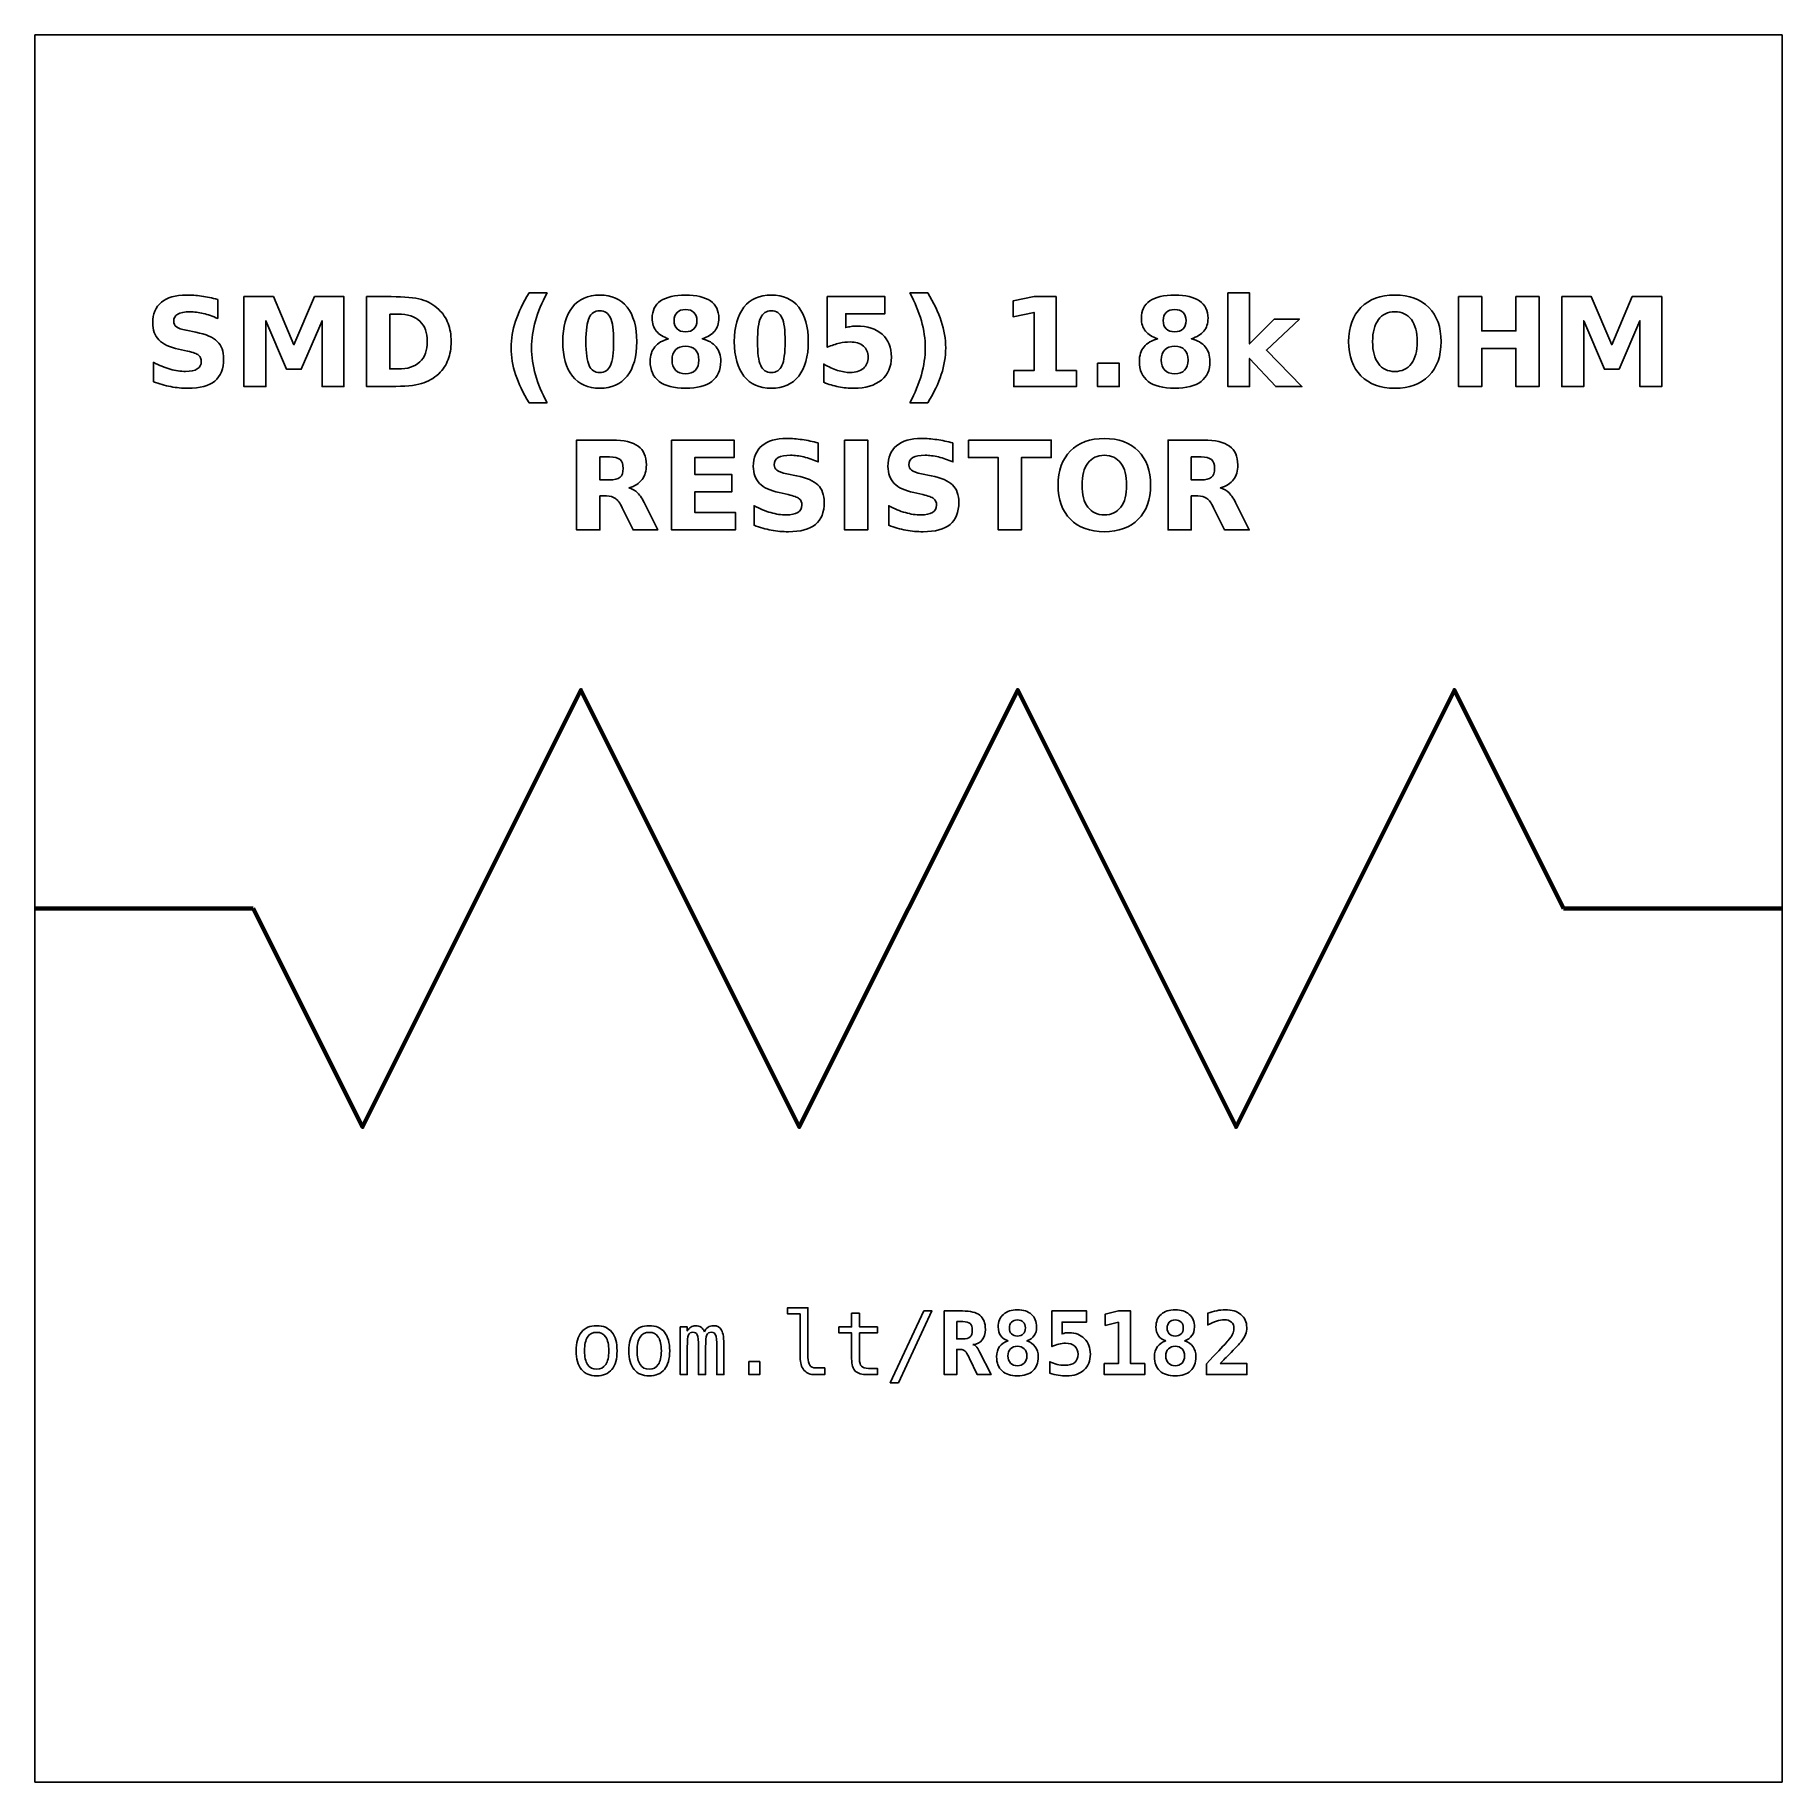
# Model space of a CAD drawing. Header units: centimetres. Extents: x -11.5 to -9.5, y -15.85 to -13.85.
import ezdxf

# ---------------------------------------------------------------- set-up
doc = ezdxf.new("R2010")
doc.units = ezdxf.units.CM
doc.header["$MEASUREMENT"] = 0
doc.layers.add('Layer 1', color=7, linetype='Continuous')

msp = doc.modelspace()

# ---------------------------------------------------------------- linework, layer by layer
at = {"layer": 'Layer 1', "color": 7}
msp.add_lwpolyline([(-11.5, -15.85), (-9.5, -15.85), (-9.5, -13.85), (-11.5, -13.85), (-11.5, -15.85)], close=True, dxfattribs=at)
at = {"layer": 'Layer 1', "color": 250}
for points, knots in [([(-11.29076, -14.15284), (-11.29076, -14.15284), (-11.29076, -14.17459), (-11.29076, -14.17459), (-11.29076, -14.17459), (-11.29641, -14.17207), (-11.30193, -14.17017), (-11.30729, -14.16888), (-11.30729, -14.16888), (-11.31268, -14.16758), (-11.31776, -14.16695), (-11.32253, -14.16695), (-11.32253, -14.16695), (-11.32886, -14.16695), (-11.33356, -14.16782), (-11.3366, -14.16956), (-11.3366, -14.16956), (-11.33963, -14.17132), (-11.34114, -14.17403), (-11.34114, -14.1777), (-11.34114, -14.1777), (-11.34114, -14.18045), (-11.34013, -14.18261), (-11.33808, -14.18414), (-11.33808, -14.18414), (-11.33603, -14.18567), (-11.33232, -14.18701), (-11.32693, -14.18811), (-11.32693, -14.18811), (-11.32693, -14.18811), (-11.31564, -14.19037), (-11.31564, -14.19037), (-11.31564, -14.19037), (-11.30419, -14.19268), (-11.29608, -14.19616), (-11.29126, -14.20086), (-11.29126, -14.20086), (-11.28643, -14.20554), (-11.28401, -14.2122), (-11.28401, -14.22083), (-11.28401, -14.22083), (-11.28401, -14.23219), (-11.28737, -14.24063), (-11.2941, -14.24616), (-11.2941, -14.24616), (-11.30083, -14.25168), (-11.3111, -14.25446), (-11.32493, -14.25446), (-11.32493, -14.25446), (-11.33147, -14.25446), (-11.33801, -14.25385), (-11.34457, -14.2526), (-11.34457, -14.2526), (-11.35113, -14.25135), (-11.35772, -14.24952), (-11.36428, -14.2471), (-11.36428, -14.2471), (-11.36428, -14.2471), (-11.36428, -14.22471), (-11.36428, -14.22471), (-11.36428, -14.22471), (-11.35772, -14.22819), (-11.35137, -14.23082), (-11.34523, -14.23259), (-11.34523, -14.23259), (-11.33909, -14.23435), (-11.33319, -14.23524), (-11.3275, -14.23524), (-11.3275, -14.23524), (-11.32171, -14.23524), (-11.31727, -14.23428), (-11.31419, -14.23235), (-11.31419, -14.23235), (-11.3111, -14.23042), (-11.30958, -14.22767), (-11.30958, -14.22407), (-11.30958, -14.22407), (-11.30958, -14.22087), (-11.31061, -14.21838), (-11.3127, -14.21664), (-11.3127, -14.21664), (-11.3148, -14.2149), (-11.31896, -14.21333), (-11.32522, -14.21196), (-11.32522, -14.21196), (-11.32522, -14.21196), (-11.33549, -14.20968), (-11.33549, -14.20968), (-11.33549, -14.20968), (-11.34577, -14.20747), (-11.3533, -14.20397), (-11.35805, -14.19914), (-11.35805, -14.19914), (-11.3628, -14.19432), (-11.36517, -14.18781), (-11.36517, -14.17965), (-11.36517, -14.17965), (-11.36517, -14.16939), (-11.36186, -14.16151), (-11.35525, -14.15601), (-11.35525, -14.15601), (-11.34864, -14.15048), (-11.33914, -14.14773), (-11.32672, -14.14773), (-11.32672, -14.14773), (-11.32108, -14.14773), (-11.31527, -14.14816), (-11.30929, -14.149), (-11.30929, -14.149), (-11.30332, -14.14985), (-11.29714, -14.15112), (-11.29076, -14.15284)], [0, 0, 0, 0, 0.0357143, 0.0357143, 0.0357143, 0.0357143, 0.0714286, 0.0714286, 0.0714286, 0.0714286, 0.1071429, 0.1071429, 0.1071429, 0.1071429, 0.1428571, 0.1428571, 0.1428571, 0.1428571, 0.1785714, 0.1785714, 0.1785714, 0.1785714, 0.2142857, 0.2142857, 0.2142857, 0.2142857, 0.25, 0.25, 0.25, 0.25, 0.2857143, 0.2857143, 0.2857143, 0.2857143, 0.3214286, 0.3214286, 0.3214286, 0.3214286, 0.3571429, 0.3571429, 0.3571429, 0.3571429, 0.3928571, 0.3928571, 0.3928571, 0.3928571, 0.4285714, 0.4285714, 0.4285714, 0.4285714, 0.4642857, 0.4642857, 0.4642857, 0.4642857, 0.5, 0.5, 0.5, 0.5, 0.5357143, 0.5357143, 0.5357143, 0.5357143, 0.5714286, 0.5714286, 0.5714286, 0.5714286, 0.6071429, 0.6071429, 0.6071429, 0.6071429, 0.6428571, 0.6428571, 0.6428571, 0.6428571, 0.6785714, 0.6785714, 0.6785714, 0.6785714, 0.7142857, 0.7142857, 0.7142857, 0.7142857, 0.75, 0.75, 0.75, 0.75, 0.7857143, 0.7857143, 0.7857143, 0.7857143, 0.8214286, 0.8214286, 0.8214286, 0.8214286, 0.8571429, 0.8571429, 0.8571429, 0.8571429, 0.8928571, 0.8928571, 0.8928571, 0.8928571, 0.9285714, 0.9285714, 0.9285714, 0.9285714, 0.9642857, 0.9642857, 0.9642857, 0.9642857, 1, 1, 1, 1]), ([(-11.26073, -14.14959), (-11.26073, -14.14959), (-11.22698, -14.14959), (-11.22698, -14.14959), (-11.22698, -14.14959), (-11.22698, -14.14959), (-11.20353, -14.20465), (-11.20353, -14.20465), (-11.20353, -14.20465), (-11.20353, -14.20465), (-11.17997, -14.14959), (-11.17997, -14.14959), (-11.17997, -14.14959), (-11.17997, -14.14959), (-11.14629, -14.14959), (-11.14629, -14.14959), (-11.14629, -14.14959), (-11.14629, -14.14959), (-11.14629, -14.25246), (-11.14629, -14.25246), (-11.14629, -14.25246), (-11.14629, -14.25246), (-11.17136, -14.25246), (-11.17136, -14.25246), (-11.17136, -14.25246), (-11.17136, -14.25246), (-11.17136, -14.17722), (-11.17136, -14.17722), (-11.17136, -14.17722), (-11.17136, -14.17722), (-11.19507, -14.23268), (-11.19507, -14.23268), (-11.19507, -14.23268), (-11.19507, -14.23268), (-11.21188, -14.23268), (-11.21188, -14.23268), (-11.21188, -14.23268), (-11.21188, -14.23268), (-11.23559, -14.17722), (-11.23559, -14.17722), (-11.23559, -14.17722), (-11.23559, -14.17722), (-11.23559, -14.25246), (-11.23559, -14.25246), (-11.23559, -14.25246), (-11.23559, -14.25246), (-11.26073, -14.25246), (-11.26073, -14.25246), (-11.26073, -14.25246), (-11.26073, -14.25246), (-11.26073, -14.14959), (-11.26073, -14.14959)], [0, 0, 0, 0, 0.0769231, 0.0769231, 0.0769231, 0.0769231, 0.1538462, 0.1538462, 0.1538462, 0.1538462, 0.2307692, 0.2307692, 0.2307692, 0.2307692, 0.3076923, 0.3076923, 0.3076923, 0.3076923, 0.3846154, 0.3846154, 0.3846154, 0.3846154, 0.4615385, 0.4615385, 0.4615385, 0.4615385, 0.5384615, 0.5384615, 0.5384615, 0.5384615, 0.6153846, 0.6153846, 0.6153846, 0.6153846, 0.6923077, 0.6923077, 0.6923077, 0.6923077, 0.7692308, 0.7692308, 0.7692308, 0.7692308, 0.8461538, 0.8461538, 0.8461538, 0.8461538, 0.9230769, 0.9230769, 0.9230769, 0.9230769, 1, 1, 1, 1]), ([(-11.1203, -14.14959), (-11.1203, -14.14959), (-11.09231, -14.14959), (-11.09231, -14.14959), (-11.09231, -14.14959), (-11.0767, -14.14959), (-11.06508, -14.1507), (-11.05744, -14.15293), (-11.05744, -14.15293), (-11.04979, -14.15516), (-11.04323, -14.15893), (-11.03775, -14.16427), (-11.03775, -14.16427), (-11.03293, -14.1689), (-11.02936, -14.17426), (-11.027, -14.18033), (-11.027, -14.18033), (-11.02468, -14.18637), (-11.0235, -14.19324), (-11.0235, -14.20093), (-11.0235, -14.20093), (-11.0235, -14.20869), (-11.02468, -14.21561), (-11.027, -14.2217), (-11.027, -14.2217), (-11.02936, -14.22779), (-11.03293, -14.23315), (-11.03775, -14.23778), (-11.03775, -14.23778), (-11.04328, -14.24312), (-11.04989, -14.24689), (-11.0576, -14.24912), (-11.0576, -14.24912), (-11.06532, -14.25135), (-11.07689, -14.25246), (-11.09231, -14.25246), (-11.09231, -14.25246), (-11.09231, -14.25246), (-11.1203, -14.25246), (-11.1203, -14.25246), (-11.1203, -14.25246), (-11.1203, -14.25246), (-11.1203, -14.14959), (-11.1203, -14.14959)], [0, 0, 0, 0, 0.0909091, 0.0909091, 0.0909091, 0.0909091, 0.1818182, 0.1818182, 0.1818182, 0.1818182, 0.2727273, 0.2727273, 0.2727273, 0.2727273, 0.3636364, 0.3636364, 0.3636364, 0.3636364, 0.4545455, 0.4545455, 0.4545455, 0.4545455, 0.5454545, 0.5454545, 0.5454545, 0.5454545, 0.6363636, 0.6363636, 0.6363636, 0.6363636, 0.7272727, 0.7272727, 0.7272727, 0.7272727, 0.8181818, 0.8181818, 0.8181818, 0.8181818, 0.9090909, 0.9090909, 0.9090909, 0.9090909, 1, 1, 1, 1]), ([(-10.91381, -14.27106), (-10.91381, -14.27106), (-10.93427, -14.27106), (-10.93427, -14.27106), (-10.93427, -14.27106), (-10.9413, -14.25973), (-10.9465, -14.24893), (-10.94984, -14.2387), (-10.94984, -14.2387), (-10.9532, -14.22849), (-10.95487, -14.21836), (-10.95487, -14.20829), (-10.95487, -14.20829), (-10.95487, -14.19823), (-10.95318, -14.18804), (-10.94982, -14.17774), (-10.94982, -14.17774), (-10.94643, -14.16742), (-10.94126, -14.15665), (-10.93427, -14.14538), (-10.93427, -14.14538), (-10.93427, -14.14538), (-10.91381, -14.14538), (-10.91381, -14.14538), (-10.91381, -14.14538), (-10.91969, -14.15627), (-10.92409, -14.16692), (-10.92703, -14.17732), (-10.92703, -14.17732), (-10.92997, -14.18771), (-10.93145, -14.19799), (-10.93145, -14.20815), (-10.93145, -14.20815), (-10.93145, -14.21831), (-10.92999, -14.22859), (-10.92708, -14.23903), (-10.92708, -14.23903), (-10.92416, -14.24945), (-10.91974, -14.26013), (-10.91381, -14.27106)], [0, 0, 0, 0, 0.1, 0.1, 0.1, 0.1, 0.2, 0.2, 0.2, 0.2, 0.3, 0.3, 0.3, 0.3, 0.4, 0.4, 0.4, 0.4, 0.5, 0.5, 0.5, 0.5, 0.6, 0.6, 0.6, 0.6, 0.7, 0.7, 0.7, 0.7, 0.8, 0.8, 0.8, 0.8, 0.9, 0.9, 0.9, 0.9, 1, 1, 1, 1]), ([(-10.81108, -14.20112), (-10.81108, -14.21817), (-10.81475, -14.23132), (-10.82211, -14.24058), (-10.82211, -14.24058), (-10.82945, -14.24983), (-10.83989, -14.25446), (-10.85339, -14.25446), (-10.85339, -14.25446), (-10.86694, -14.25446), (-10.8774, -14.24983), (-10.88474, -14.24058), (-10.88474, -14.24058), (-10.8921, -14.23132), (-10.89577, -14.21817), (-10.89577, -14.20112), (-10.89577, -14.20112), (-10.89577, -14.18405), (-10.8921, -14.17087), (-10.88474, -14.16161), (-10.88474, -14.16161), (-10.8774, -14.15237), (-10.86694, -14.14773), (-10.85339, -14.14773), (-10.85339, -14.14773), (-10.83989, -14.14773), (-10.82945, -14.15237), (-10.82211, -14.16161), (-10.82211, -14.16161), (-10.81475, -14.17087), (-10.81108, -14.18405), (-10.81108, -14.20112)], [0, 0, 0, 0, 0.125, 0.125, 0.125, 0.125, 0.25, 0.25, 0.25, 0.25, 0.375, 0.375, 0.375, 0.375, 0.5, 0.5, 0.5, 0.5, 0.625, 0.625, 0.625, 0.625, 0.75, 0.75, 0.75, 0.75, 0.875, 0.875, 0.875, 0.875, 1, 1, 1, 1]), ([(-10.77458, -14.19769), (-10.78081, -14.1958), (-10.78552, -14.19291), (-10.78869, -14.18901), (-10.78869, -14.18901), (-10.79187, -14.1851), (-10.79344, -14.18024), (-10.79344, -14.1744), (-10.79344, -14.1744), (-10.79344, -14.16572), (-10.7902, -14.15909), (-10.78373, -14.15455), (-10.78373, -14.15455), (-10.77726, -14.15001), (-10.76774, -14.14773), (-10.7552, -14.14773), (-10.7552, -14.14773), (-10.74276, -14.14773), (-10.73328, -14.14999), (-10.72681, -14.15453), (-10.72681, -14.15453), (-10.72035, -14.15905), (-10.7171, -14.16568), (-10.7171, -14.1744), (-10.7171, -14.1744), (-10.7171, -14.18024), (-10.7187, -14.1851), (-10.72187, -14.18901), (-10.72187, -14.18901), (-10.72507, -14.19291), (-10.7298, -14.1958), (-10.73603, -14.19769), (-10.73603, -14.19769), (-10.72905, -14.19961), (-10.72378, -14.20274), (-10.72023, -14.20709), (-10.72023, -14.20709), (-10.71668, -14.21142), (-10.71489, -14.2169), (-10.71489, -14.22353), (-10.71489, -14.22353), (-10.71489, -14.23372), (-10.71828, -14.24143), (-10.72505, -14.24663), (-10.72505, -14.24663), (-10.73182, -14.25185), (-10.74189, -14.25446), (-10.7552, -14.25446), (-10.7552, -14.25446), (-10.76858, -14.25446), (-10.77867, -14.25185), (-10.78549, -14.24663), (-10.78549, -14.24663), (-10.79231, -14.24143), (-10.79572, -14.23372), (-10.79572, -14.22353), (-10.79572, -14.22353), (-10.79572, -14.2169), (-10.79393, -14.21142), (-10.79038, -14.20709), (-10.79038, -14.20709), (-10.78683, -14.20274), (-10.78156, -14.19961), (-10.77458, -14.19769)], [0, 0, 0, 0, 0.0625, 0.0625, 0.0625, 0.0625, 0.125, 0.125, 0.125, 0.125, 0.1875, 0.1875, 0.1875, 0.1875, 0.25, 0.25, 0.25, 0.25, 0.3125, 0.3125, 0.3125, 0.3125, 0.375, 0.375, 0.375, 0.375, 0.4375, 0.4375, 0.4375, 0.4375, 0.5, 0.5, 0.5, 0.5, 0.5625, 0.5625, 0.5625, 0.5625, 0.625, 0.625, 0.625, 0.625, 0.6875, 0.6875, 0.6875, 0.6875, 0.75, 0.75, 0.75, 0.75, 0.8125, 0.8125, 0.8125, 0.8125, 0.875, 0.875, 0.875, 0.875, 0.9375, 0.9375, 0.9375, 0.9375, 1, 1, 1, 1]), ([(-10.6147, -14.20112), (-10.6147, -14.21817), (-10.61837, -14.23132), (-10.62573, -14.24058), (-10.62573, -14.24058), (-10.63307, -14.24983), (-10.64351, -14.25446), (-10.65701, -14.25446), (-10.65701, -14.25446), (-10.67056, -14.25446), (-10.68102, -14.24983), (-10.68836, -14.24058), (-10.68836, -14.24058), (-10.69572, -14.23132), (-10.69939, -14.21817), (-10.69939, -14.20112), (-10.69939, -14.20112), (-10.69939, -14.18405), (-10.69572, -14.17087), (-10.68836, -14.16161), (-10.68836, -14.16161), (-10.68102, -14.15237), (-10.67056, -14.14773), (-10.65701, -14.14773), (-10.65701, -14.14773), (-10.64351, -14.14773), (-10.63307, -14.15237), (-10.62573, -14.16161), (-10.62573, -14.16161), (-10.61837, -14.17087), (-10.6147, -14.18405), (-10.6147, -14.20112)], [0, 0, 0, 0, 0.125, 0.125, 0.125, 0.125, 0.25, 0.25, 0.25, 0.25, 0.375, 0.375, 0.375, 0.375, 0.5, 0.5, 0.5, 0.5, 0.625, 0.625, 0.625, 0.625, 0.75, 0.75, 0.75, 0.75, 0.875, 0.875, 0.875, 0.875, 1, 1, 1, 1]), ([(-10.59299, -14.14959), (-10.59299, -14.14959), (-10.52705, -14.14959), (-10.52705, -14.14959), (-10.52705, -14.14959), (-10.52705, -14.14959), (-10.52705, -14.16909), (-10.52705, -14.16909), (-10.52705, -14.16909), (-10.52705, -14.16909), (-10.57185, -14.16909), (-10.57185, -14.16909), (-10.57185, -14.16909), (-10.57185, -14.16909), (-10.57185, -14.18501), (-10.57185, -14.18501), (-10.57185, -14.18501), (-10.56983, -14.18447), (-10.5678, -14.18405), (-10.56576, -14.18374), (-10.56576, -14.18374), (-10.56371, -14.18343), (-10.56157, -14.18329), (-10.55938, -14.18329), (-10.55938, -14.18329), (-10.54683, -14.18329), (-10.53707, -14.18642), (-10.53008, -14.1927), (-10.53008, -14.1927), (-10.5231, -14.19896), (-10.51962, -14.2077), (-10.51962, -14.2189), (-10.51962, -14.2189), (-10.51962, -14.23002), (-10.52343, -14.23873), (-10.53102, -14.24503), (-10.53102, -14.24503), (-10.53862, -14.25131), (-10.54918, -14.25446), (-10.56268, -14.25446), (-10.56268, -14.25446), (-10.56851, -14.25446), (-10.5743, -14.25389), (-10.58001, -14.25277), (-10.58001, -14.25277), (-10.58573, -14.25164), (-10.59142, -14.24994), (-10.59706, -14.24764), (-10.59706, -14.24764), (-10.59706, -14.24764), (-10.59706, -14.22675), (-10.59706, -14.22675), (-10.59706, -14.22675), (-10.59146, -14.22998), (-10.58615, -14.23238), (-10.58112, -14.23397), (-10.58112, -14.23397), (-10.57608, -14.2356), (-10.57133, -14.2364), (-10.56689, -14.2364), (-10.56689, -14.2364), (-10.56044, -14.2364), (-10.55539, -14.23482), (-10.55169, -14.23167), (-10.55169, -14.23167), (-10.548, -14.22854), (-10.54614, -14.22429), (-10.54614, -14.2189), (-10.54614, -14.2189), (-10.54614, -14.21349), (-10.548, -14.20923), (-10.55169, -14.20611), (-10.55169, -14.20611), (-10.55539, -14.20298), (-10.56044, -14.20143), (-10.56689, -14.20143), (-10.56689, -14.20143), (-10.5707, -14.20143), (-10.57477, -14.20192), (-10.57907, -14.20291), (-10.57907, -14.20291), (-10.5834, -14.20389), (-10.58803, -14.20542), (-10.59299, -14.20749), (-10.59299, -14.20749), (-10.59299, -14.20749), (-10.59299, -14.14959), (-10.59299, -14.14959)], [0, 0, 0, 0, 0.0454545, 0.0454545, 0.0454545, 0.0454545, 0.0909091, 0.0909091, 0.0909091, 0.0909091, 0.1363636, 0.1363636, 0.1363636, 0.1363636, 0.1818182, 0.1818182, 0.1818182, 0.1818182, 0.2272727, 0.2272727, 0.2272727, 0.2272727, 0.2727273, 0.2727273, 0.2727273, 0.2727273, 0.3181818, 0.3181818, 0.3181818, 0.3181818, 0.3636364, 0.3636364, 0.3636364, 0.3636364, 0.4090909, 0.4090909, 0.4090909, 0.4090909, 0.4545455, 0.4545455, 0.4545455, 0.4545455, 0.5, 0.5, 0.5, 0.5, 0.5454545, 0.5454545, 0.5454545, 0.5454545, 0.5909091, 0.5909091, 0.5909091, 0.5909091, 0.6363636, 0.6363636, 0.6363636, 0.6363636, 0.6818182, 0.6818182, 0.6818182, 0.6818182, 0.7272727, 0.7272727, 0.7272727, 0.7272727, 0.7727273, 0.7727273, 0.7727273, 0.7727273, 0.8181818, 0.8181818, 0.8181818, 0.8181818, 0.8636364, 0.8636364, 0.8636364, 0.8636364, 0.9090909, 0.9090909, 0.9090909, 0.9090909, 0.9545455, 0.9545455, 0.9545455, 0.9545455, 1, 1, 1, 1]), ([(-10.49847, -14.27106), (-10.49259, -14.26013), (-10.48817, -14.24945), (-10.48523, -14.23903), (-10.48523, -14.23903), (-10.48229, -14.22859), (-10.48083, -14.21831), (-10.48083, -14.20815), (-10.48083, -14.20815), (-10.48083, -14.19799), (-10.48229, -14.18771), (-10.48523, -14.17732), (-10.48523, -14.17732), (-10.48817, -14.16692), (-10.49259, -14.15627), (-10.49847, -14.14538), (-10.49847, -14.14538), (-10.49847, -14.14538), (-10.47801, -14.14538), (-10.47801, -14.14538), (-10.47801, -14.14538), (-10.47103, -14.15665), (-10.46585, -14.16742), (-10.46246, -14.17774), (-10.46246, -14.17774), (-10.4591, -14.18804), (-10.45741, -14.19823), (-10.45741, -14.20829), (-10.45741, -14.20829), (-10.45741, -14.21836), (-10.45908, -14.22849), (-10.46244, -14.2387), (-10.46244, -14.2387), (-10.46578, -14.24893), (-10.47098, -14.25973), (-10.47801, -14.27106), (-10.47801, -14.27106), (-10.47801, -14.27106), (-10.49847, -14.27106), (-10.49847, -14.27106)], [0, 0, 0, 0, 0.1, 0.1, 0.1, 0.1, 0.2, 0.2, 0.2, 0.2, 0.3, 0.3, 0.3, 0.3, 0.4, 0.4, 0.4, 0.4, 0.5, 0.5, 0.5, 0.5, 0.6, 0.6, 0.6, 0.6, 0.7, 0.7, 0.7, 0.7, 0.8, 0.8, 0.8, 0.8, 0.9, 0.9, 0.9, 0.9, 1, 1, 1, 1]), ([(-10.37961, -14.23414), (-10.37961, -14.23414), (-10.35618, -14.23414), (-10.35618, -14.23414), (-10.35618, -14.23414), (-10.35618, -14.23414), (-10.35618, -14.16765), (-10.35618, -14.16765), (-10.35618, -14.16765), (-10.35618, -14.16765), (-10.38022, -14.17262), (-10.38022, -14.17262), (-10.38022, -14.17262), (-10.38022, -14.17262), (-10.38022, -14.15455), (-10.38022, -14.15455), (-10.38022, -14.15455), (-10.38022, -14.15455), (-10.35632, -14.14959), (-10.35632, -14.14959), (-10.35632, -14.14959), (-10.35632, -14.14959), (-10.33111, -14.14959), (-10.33111, -14.14959), (-10.33111, -14.14959), (-10.33111, -14.14959), (-10.33111, -14.23414), (-10.33111, -14.23414), (-10.33111, -14.23414), (-10.33111, -14.23414), (-10.30769, -14.23414), (-10.30769, -14.23414), (-10.30769, -14.23414), (-10.30769, -14.23414), (-10.30769, -14.25246), (-10.30769, -14.25246), (-10.30769, -14.25246), (-10.30769, -14.25246), (-10.37961, -14.25246), (-10.37961, -14.25246), (-10.37961, -14.25246), (-10.37961, -14.25246), (-10.37961, -14.23414), (-10.37961, -14.23414)], [0, 0, 0, 0, 0.0909091, 0.0909091, 0.0909091, 0.0909091, 0.1818182, 0.1818182, 0.1818182, 0.1818182, 0.2727273, 0.2727273, 0.2727273, 0.2727273, 0.3636364, 0.3636364, 0.3636364, 0.3636364, 0.4545455, 0.4545455, 0.4545455, 0.4545455, 0.5454545, 0.5454545, 0.5454545, 0.5454545, 0.6363636, 0.6363636, 0.6363636, 0.6363636, 0.7272727, 0.7272727, 0.7272727, 0.7272727, 0.8181818, 0.8181818, 0.8181818, 0.8181818, 0.9090909, 0.9090909, 0.9090909, 0.9090909, 1, 1, 1, 1]), ([(-10.2146, -14.19769), (-10.22083, -14.1958), (-10.22554, -14.19291), (-10.22871, -14.18901), (-10.22871, -14.18901), (-10.23189, -14.1851), (-10.23346, -14.18024), (-10.23346, -14.1744), (-10.23346, -14.1744), (-10.23346, -14.16572), (-10.23022, -14.15909), (-10.22375, -14.15455), (-10.22375, -14.15455), (-10.21728, -14.15001), (-10.20776, -14.14773), (-10.19522, -14.14773), (-10.19522, -14.14773), (-10.18278, -14.14773), (-10.1733, -14.14999), (-10.16683, -14.15453), (-10.16683, -14.15453), (-10.16037, -14.15905), (-10.15712, -14.16568), (-10.15712, -14.1744), (-10.15712, -14.1744), (-10.15712, -14.18024), (-10.15872, -14.1851), (-10.16189, -14.18901), (-10.16189, -14.18901), (-10.16509, -14.19291), (-10.16982, -14.1958), (-10.17605, -14.19769), (-10.17605, -14.19769), (-10.16907, -14.19961), (-10.1638, -14.20274), (-10.16025, -14.20709), (-10.16025, -14.20709), (-10.1567, -14.21142), (-10.15491, -14.2169), (-10.15491, -14.22353), (-10.15491, -14.22353), (-10.15491, -14.23372), (-10.1583, -14.24143), (-10.16507, -14.24663), (-10.16507, -14.24663), (-10.17184, -14.25185), (-10.18191, -14.25446), (-10.19522, -14.25446), (-10.19522, -14.25446), (-10.2086, -14.25446), (-10.21869, -14.25185), (-10.22551, -14.24663), (-10.22551, -14.24663), (-10.23233, -14.24143), (-10.23574, -14.23372), (-10.23574, -14.22353), (-10.23574, -14.22353), (-10.23574, -14.2169), (-10.23395, -14.21142), (-10.2304, -14.20709), (-10.2304, -14.20709), (-10.22685, -14.20274), (-10.22158, -14.19961), (-10.2146, -14.19769)], [0, 0, 0, 0, 0.0625, 0.0625, 0.0625, 0.0625, 0.125, 0.125, 0.125, 0.125, 0.1875, 0.1875, 0.1875, 0.1875, 0.25, 0.25, 0.25, 0.25, 0.3125, 0.3125, 0.3125, 0.3125, 0.375, 0.375, 0.375, 0.375, 0.4375, 0.4375, 0.4375, 0.4375, 0.5, 0.5, 0.5, 0.5, 0.5625, 0.5625, 0.5625, 0.5625, 0.625, 0.625, 0.625, 0.625, 0.6875, 0.6875, 0.6875, 0.6875, 0.75, 0.75, 0.75, 0.75, 0.8125, 0.8125, 0.8125, 0.8125, 0.875, 0.875, 0.875, 0.875, 0.9375, 0.9375, 0.9375, 0.9375, 1, 1, 1, 1]), ([(-10.13431, -14.14524), (-10.13431, -14.14524), (-10.10964, -14.14524), (-10.10964, -14.14524), (-10.10964, -14.14524), (-10.10964, -14.14524), (-10.10964, -14.20361), (-10.10964, -14.20361), (-10.10964, -14.20361), (-10.10964, -14.20361), (-10.08125, -14.1753), (-10.08125, -14.1753), (-10.08125, -14.1753), (-10.08125, -14.1753), (-10.05258, -14.1753), (-10.05258, -14.1753), (-10.05258, -14.1753), (-10.05258, -14.1753), (-10.09028, -14.21071), (-10.09028, -14.21071), (-10.09028, -14.21071), (-10.09028, -14.21071), (-10.04962, -14.25246), (-10.04962, -14.25246), (-10.04962, -14.25246), (-10.04962, -14.25246), (-10.07953, -14.25246), (-10.07953, -14.25246), (-10.07953, -14.25246), (-10.07953, -14.25246), (-10.10964, -14.22029), (-10.10964, -14.22029), (-10.10964, -14.22029), (-10.10964, -14.22029), (-10.10964, -14.25246), (-10.10964, -14.25246), (-10.10964, -14.25246), (-10.10964, -14.25246), (-10.13431, -14.25246), (-10.13431, -14.25246), (-10.13431, -14.25246), (-10.13431, -14.25246), (-10.13431, -14.14524), (-10.13431, -14.14524)], [0, 0, 0, 0, 0.0909091, 0.0909091, 0.0909091, 0.0909091, 0.1818182, 0.1818182, 0.1818182, 0.1818182, 0.2727273, 0.2727273, 0.2727273, 0.2727273, 0.3636364, 0.3636364, 0.3636364, 0.3636364, 0.4545455, 0.4545455, 0.4545455, 0.4545455, 0.5454545, 0.5454545, 0.5454545, 0.5454545, 0.6363636, 0.6363636, 0.6363636, 0.6363636, 0.7272727, 0.7272727, 0.7272727, 0.7272727, 0.8181818, 0.8181818, 0.8181818, 0.8181818, 0.9090909, 0.9090909, 0.9090909, 0.9090909, 1, 1, 1, 1]), ([(-9.94324, -14.14773), (-9.92671, -14.14773), (-9.91375, -14.15246), (-9.90439, -14.16194), (-9.90439, -14.16194), (-9.89501, -14.17139), (-9.89033, -14.18444), (-9.89033, -14.20112), (-9.89033, -14.20112), (-9.89033, -14.21775), (-9.89501, -14.2308), (-9.90439, -14.24025), (-9.90439, -14.24025), (-9.91375, -14.24973), (-9.92671, -14.25446), (-9.94324, -14.25446), (-9.94324, -14.25446), (-9.95973, -14.25446), (-9.97266, -14.24973), (-9.98207, -14.24025), (-9.98207, -14.24025), (-9.99145, -14.2308), (-9.99616, -14.21775), (-9.99616, -14.20112), (-9.99616, -14.20112), (-9.99616, -14.18444), (-9.99145, -14.17139), (-9.98207, -14.16194), (-9.98207, -14.16194), (-9.97266, -14.15246), (-9.95973, -14.14773), (-9.94324, -14.14773)], [0, 0, 0, 0, 0.125, 0.125, 0.125, 0.125, 0.25, 0.25, 0.25, 0.25, 0.375, 0.375, 0.375, 0.375, 0.5, 0.5, 0.5, 0.5, 0.625, 0.625, 0.625, 0.625, 0.75, 0.75, 0.75, 0.75, 0.875, 0.875, 0.875, 0.875, 1, 1, 1, 1]), ([(-9.87026, -14.14959), (-9.87026, -14.14959), (-9.84373, -14.14959), (-9.84373, -14.14959), (-9.84373, -14.14959), (-9.84373, -14.14959), (-9.84373, -14.1888), (-9.84373, -14.1888), (-9.84373, -14.1888), (-9.84373, -14.1888), (-9.8046, -14.1888), (-9.8046, -14.1888), (-9.8046, -14.1888), (-9.8046, -14.1888), (-9.8046, -14.14959), (-9.8046, -14.14959), (-9.8046, -14.14959), (-9.8046, -14.14959), (-9.77807, -14.14959), (-9.77807, -14.14959), (-9.77807, -14.14959), (-9.77807, -14.14959), (-9.77807, -14.25246), (-9.77807, -14.25246), (-9.77807, -14.25246), (-9.77807, -14.25246), (-9.8046, -14.25246), (-9.8046, -14.25246), (-9.8046, -14.25246), (-9.8046, -14.25246), (-9.8046, -14.20886), (-9.8046, -14.20886), (-9.8046, -14.20886), (-9.8046, -14.20886), (-9.84373, -14.20886), (-9.84373, -14.20886), (-9.84373, -14.20886), (-9.84373, -14.20886), (-9.84373, -14.25246), (-9.84373, -14.25246), (-9.84373, -14.25246), (-9.84373, -14.25246), (-9.87026, -14.25246), (-9.87026, -14.25246), (-9.87026, -14.25246), (-9.87026, -14.25246), (-9.87026, -14.14959), (-9.87026, -14.14959)], [0, 0, 0, 0, 0.0833333, 0.0833333, 0.0833333, 0.0833333, 0.1666667, 0.1666667, 0.1666667, 0.1666667, 0.25, 0.25, 0.25, 0.25, 0.3333333, 0.3333333, 0.3333333, 0.3333333, 0.4166667, 0.4166667, 0.4166667, 0.4166667, 0.5, 0.5, 0.5, 0.5, 0.5833333, 0.5833333, 0.5833333, 0.5833333, 0.6666667, 0.6666667, 0.6666667, 0.6666667, 0.75, 0.75, 0.75, 0.75, 0.8333333, 0.8333333, 0.8333333, 0.8333333, 0.9166667, 0.9166667, 0.9166667, 0.9166667, 1, 1, 1, 1]), ([(-9.75217, -14.14959), (-9.75217, -14.14959), (-9.71842, -14.14959), (-9.71842, -14.14959), (-9.71842, -14.14959), (-9.71842, -14.14959), (-9.69497, -14.20465), (-9.69497, -14.20465), (-9.69497, -14.20465), (-9.69497, -14.20465), (-9.67141, -14.14959), (-9.67141, -14.14959), (-9.67141, -14.14959), (-9.67141, -14.14959), (-9.63773, -14.14959), (-9.63773, -14.14959), (-9.63773, -14.14959), (-9.63773, -14.14959), (-9.63773, -14.25246), (-9.63773, -14.25246), (-9.63773, -14.25246), (-9.63773, -14.25246), (-9.6628, -14.25246), (-9.6628, -14.25246), (-9.6628, -14.25246), (-9.6628, -14.25246), (-9.6628, -14.17722), (-9.6628, -14.17722), (-9.6628, -14.17722), (-9.6628, -14.17722), (-9.68651, -14.23268), (-9.68651, -14.23268), (-9.68651, -14.23268), (-9.68651, -14.23268), (-9.70332, -14.23268), (-9.70332, -14.23268), (-9.70332, -14.23268), (-9.70332, -14.23268), (-9.72703, -14.17722), (-9.72703, -14.17722), (-9.72703, -14.17722), (-9.72703, -14.17722), (-9.72703, -14.25246), (-9.72703, -14.25246), (-9.72703, -14.25246), (-9.72703, -14.25246), (-9.75217, -14.25246), (-9.75217, -14.25246), (-9.75217, -14.25246), (-9.75217, -14.25246), (-9.75217, -14.14959), (-9.75217, -14.14959)], [0, 0, 0, 0, 0.0769231, 0.0769231, 0.0769231, 0.0769231, 0.1538462, 0.1538462, 0.1538462, 0.1538462, 0.2307692, 0.2307692, 0.2307692, 0.2307692, 0.3076923, 0.3076923, 0.3076923, 0.3076923, 0.3846154, 0.3846154, 0.3846154, 0.3846154, 0.4615385, 0.4615385, 0.4615385, 0.4615385, 0.5384615, 0.5384615, 0.5384615, 0.5384615, 0.6153846, 0.6153846, 0.6153846, 0.6153846, 0.6923077, 0.6923077, 0.6923077, 0.6923077, 0.7692308, 0.7692308, 0.7692308, 0.7692308, 0.8461538, 0.8461538, 0.8461538, 0.8461538, 0.9230769, 0.9230769, 0.9230769, 0.9230769, 1, 1, 1, 1]), ([(-11.09377, -14.16965), (-11.09377, -14.16965), (-11.09377, -14.2324), (-11.09377, -14.2324), (-11.09377, -14.2324), (-11.09377, -14.2324), (-11.08427, -14.2324), (-11.08427, -14.2324), (-11.08427, -14.2324), (-11.07343, -14.2324), (-11.06515, -14.22972), (-11.05944, -14.22433), (-11.05944, -14.22433), (-11.05372, -14.21897), (-11.05085, -14.21116), (-11.05085, -14.20093), (-11.05085, -14.20093), (-11.05085, -14.19072), (-11.0537, -14.18296), (-11.05939, -14.17765), (-11.05939, -14.17765), (-11.06508, -14.17231), (-11.07338, -14.16965), (-11.08427, -14.16965), (-11.08427, -14.16965), (-11.08427, -14.16965), (-11.09377, -14.16965), (-11.09377, -14.16965)], [0, 0, 0, 0, 0.1428571, 0.1428571, 0.1428571, 0.1428571, 0.2857143, 0.2857143, 0.2857143, 0.2857143, 0.4285714, 0.4285714, 0.4285714, 0.4285714, 0.5714286, 0.5714286, 0.5714286, 0.5714286, 0.7142857, 0.7142857, 0.7142857, 0.7142857, 0.8571429, 0.8571429, 0.8571429, 0.8571429, 1, 1, 1, 1]), ([(-10.83761, -14.20093), (-10.83761, -14.18807), (-10.83881, -14.17901), (-10.84123, -14.17374), (-10.84123, -14.17374), (-10.84363, -14.1685), (-10.8477, -14.16587), (-10.85339, -14.16587), (-10.85339, -14.16587), (-10.85908, -14.16587), (-10.86315, -14.1685), (-10.8656, -14.17374), (-10.8656, -14.17374), (-10.86802, -14.17901), (-10.86924, -14.18807), (-10.86924, -14.20093), (-10.86924, -14.20093), (-10.86924, -14.21391), (-10.86802, -14.22309), (-10.8656, -14.2284), (-10.8656, -14.2284), (-10.86315, -14.23374), (-10.85908, -14.2364), (-10.85339, -14.2364), (-10.85339, -14.2364), (-10.84775, -14.2364), (-10.8437, -14.23374), (-10.84125, -14.2284), (-10.84125, -14.2284), (-10.83883, -14.22309), (-10.83761, -14.21391), (-10.83761, -14.20093)], [0, 0, 0, 0, 0.125, 0.125, 0.125, 0.125, 0.25, 0.25, 0.25, 0.25, 0.375, 0.375, 0.375, 0.375, 0.5, 0.5, 0.5, 0.5, 0.625, 0.625, 0.625, 0.625, 0.75, 0.75, 0.75, 0.75, 0.875, 0.875, 0.875, 0.875, 1, 1, 1, 1]), ([(-10.76837, -14.17708), (-10.76837, -14.18118), (-10.76724, -14.18433), (-10.76496, -14.18651), (-10.76496, -14.18651), (-10.76268, -14.18873), (-10.75943, -14.18983), (-10.7552, -14.18983), (-10.7552, -14.18983), (-10.75106, -14.18983), (-10.74786, -14.18873), (-10.74563, -14.18651), (-10.74563, -14.18651), (-10.74337, -14.18433), (-10.74224, -14.18118), (-10.74224, -14.17708), (-10.74224, -14.17708), (-10.74224, -14.17299), (-10.74337, -14.16986), (-10.74563, -14.16768), (-10.74563, -14.16768), (-10.74786, -14.16549), (-10.75106, -14.16441), (-10.7552, -14.16441), (-10.7552, -14.16441), (-10.75943, -14.16441), (-10.76268, -14.16551), (-10.76496, -14.16772), (-10.76496, -14.16772), (-10.76724, -14.16991), (-10.76837, -14.17304), (-10.76837, -14.17708)], [0, 0, 0, 0, 0.125, 0.125, 0.125, 0.125, 0.25, 0.25, 0.25, 0.25, 0.375, 0.375, 0.375, 0.375, 0.5, 0.5, 0.5, 0.5, 0.625, 0.625, 0.625, 0.625, 0.75, 0.75, 0.75, 0.75, 0.875, 0.875, 0.875, 0.875, 1, 1, 1, 1]), ([(-10.64123, -14.20093), (-10.64123, -14.18807), (-10.64243, -14.17901), (-10.64485, -14.17374), (-10.64485, -14.17374), (-10.64725, -14.1685), (-10.65132, -14.16587), (-10.65701, -14.16587), (-10.65701, -14.16587), (-10.6627, -14.16587), (-10.66677, -14.1685), (-10.66922, -14.17374), (-10.66922, -14.17374), (-10.67164, -14.17901), (-10.67286, -14.18807), (-10.67286, -14.20093), (-10.67286, -14.20093), (-10.67286, -14.21391), (-10.67164, -14.22309), (-10.66922, -14.2284), (-10.66922, -14.2284), (-10.66677, -14.23374), (-10.6627, -14.2364), (-10.65701, -14.2364), (-10.65701, -14.2364), (-10.65137, -14.2364), (-10.64732, -14.23374), (-10.64487, -14.2284), (-10.64487, -14.2284), (-10.64245, -14.22309), (-10.64123, -14.21391), (-10.64123, -14.20093)], [0, 0, 0, 0, 0.125, 0.125, 0.125, 0.125, 0.25, 0.25, 0.25, 0.25, 0.375, 0.375, 0.375, 0.375, 0.5, 0.5, 0.5, 0.5, 0.625, 0.625, 0.625, 0.625, 0.75, 0.75, 0.75, 0.75, 0.875, 0.875, 0.875, 0.875, 1, 1, 1, 1]), ([(-10.20839, -14.17708), (-10.20839, -14.18118), (-10.20726, -14.18433), (-10.20498, -14.18651), (-10.20498, -14.18651), (-10.2027, -14.18873), (-10.19945, -14.18983), (-10.19522, -14.18983), (-10.19522, -14.18983), (-10.19108, -14.18983), (-10.18788, -14.18873), (-10.18565, -14.18651), (-10.18565, -14.18651), (-10.18339, -14.18433), (-10.18226, -14.18118), (-10.18226, -14.17708), (-10.18226, -14.17708), (-10.18226, -14.17299), (-10.18339, -14.16986), (-10.18565, -14.16768), (-10.18565, -14.16768), (-10.18788, -14.16549), (-10.19108, -14.16441), (-10.19522, -14.16441), (-10.19522, -14.16441), (-10.19945, -14.16441), (-10.2027, -14.16551), (-10.20498, -14.16772), (-10.20498, -14.16772), (-10.20726, -14.16991), (-10.20839, -14.17304), (-10.20839, -14.17708)], [0, 0, 0, 0, 0.125, 0.125, 0.125, 0.125, 0.25, 0.25, 0.25, 0.25, 0.375, 0.375, 0.375, 0.375, 0.5, 0.5, 0.5, 0.5, 0.625, 0.625, 0.625, 0.625, 0.75, 0.75, 0.75, 0.75, 0.875, 0.875, 0.875, 0.875, 1, 1, 1, 1]), ([(-9.94324, -14.16695), (-9.95133, -14.16695), (-9.95759, -14.16993), (-9.96206, -14.17591), (-9.96206, -14.17591), (-9.9665, -14.18188), (-9.96874, -14.19028), (-9.96874, -14.20112), (-9.96874, -14.20112), (-9.96874, -14.21194), (-9.9665, -14.22031), (-9.96206, -14.22628), (-9.96206, -14.22628), (-9.95759, -14.23226), (-9.95133, -14.23524), (-9.94324, -14.23524), (-9.94324, -14.23524), (-9.9351, -14.23524), (-9.92883, -14.23226), (-9.92436, -14.22628), (-9.92436, -14.22628), (-9.91991, -14.22031), (-9.91768, -14.21194), (-9.91768, -14.20112), (-9.91768, -14.20112), (-9.91768, -14.19028), (-9.91991, -14.18188), (-9.92436, -14.17591), (-9.92436, -14.17591), (-9.92883, -14.16993), (-9.9351, -14.16695), (-9.94324, -14.16695)], [0, 0, 0, 0, 0.125, 0.125, 0.125, 0.125, 0.25, 0.25, 0.25, 0.25, 0.375, 0.375, 0.375, 0.375, 0.5, 0.5, 0.5, 0.5, 0.625, 0.625, 0.625, 0.625, 0.75, 0.75, 0.75, 0.75, 0.875, 0.875, 0.875, 0.875, 1, 1, 1, 1]), ([(-10.7552, -14.20643), (-10.76016, -14.20643), (-10.764, -14.2078), (-10.76665, -14.2105), (-10.76665, -14.2105), (-10.76931, -14.21321), (-10.77065, -14.21709), (-10.77065, -14.22214), (-10.77065, -14.22214), (-10.77065, -14.2272), (-10.76931, -14.23106), (-10.76665, -14.23376), (-10.76665, -14.23376), (-10.764, -14.23644), (-10.76016, -14.23778), (-10.7552, -14.23778), (-10.7552, -14.23778), (-10.75028, -14.23778), (-10.74652, -14.23644), (-10.74389, -14.23376), (-10.74389, -14.23376), (-10.74128, -14.23106), (-10.73996, -14.2272), (-10.73996, -14.22214), (-10.73996, -14.22214), (-10.73996, -14.21704), (-10.74128, -14.21316), (-10.74389, -14.21046), (-10.74389, -14.21046), (-10.74652, -14.20778), (-10.75028, -14.20643), (-10.7552, -14.20643)], [0, 0, 0, 0, 0.125, 0.125, 0.125, 0.125, 0.25, 0.25, 0.25, 0.25, 0.375, 0.375, 0.375, 0.375, 0.5, 0.5, 0.5, 0.5, 0.625, 0.625, 0.625, 0.625, 0.75, 0.75, 0.75, 0.75, 0.875, 0.875, 0.875, 0.875, 1, 1, 1, 1]), ([(-10.19522, -14.20643), (-10.20018, -14.20643), (-10.20402, -14.2078), (-10.20667, -14.2105), (-10.20667, -14.2105), (-10.20933, -14.21321), (-10.21067, -14.21709), (-10.21067, -14.22214), (-10.21067, -14.22214), (-10.21067, -14.2272), (-10.20933, -14.23106), (-10.20667, -14.23376), (-10.20667, -14.23376), (-10.20402, -14.23644), (-10.20018, -14.23778), (-10.19522, -14.23778), (-10.19522, -14.23778), (-10.1903, -14.23778), (-10.18654, -14.23644), (-10.18391, -14.23376), (-10.18391, -14.23376), (-10.1813, -14.23106), (-10.17998, -14.2272), (-10.17998, -14.22214), (-10.17998, -14.22214), (-10.17998, -14.21704), (-10.1813, -14.21316), (-10.18391, -14.21046), (-10.18391, -14.21046), (-10.18654, -14.20778), (-10.1903, -14.20643), (-10.19522, -14.20643)], [0, 0, 0, 0, 0.125, 0.125, 0.125, 0.125, 0.25, 0.25, 0.25, 0.25, 0.375, 0.375, 0.375, 0.375, 0.5, 0.5, 0.5, 0.5, 0.625, 0.625, 0.625, 0.625, 0.75, 0.75, 0.75, 0.75, 0.875, 0.875, 0.875, 0.875, 1, 1, 1, 1]), ([(-10.28356, -14.22579), (-10.28356, -14.22579), (-10.25874, -14.22579), (-10.25874, -14.22579), (-10.25874, -14.22579), (-10.25874, -14.22579), (-10.25874, -14.25246), (-10.25874, -14.25246), (-10.25874, -14.25246), (-10.25874, -14.25246), (-10.28356, -14.25246), (-10.28356, -14.25246), (-10.28356, -14.25246), (-10.28356, -14.25246), (-10.28356, -14.22579), (-10.28356, -14.22579)], [0, 0, 0, 0, 0.25, 0.25, 0.25, 0.25, 0.5, 0.5, 0.5, 0.5, 0.75, 0.75, 0.75, 0.75, 1, 1, 1, 1]), ([(-10.85334, -14.37779), (-10.85334, -14.37779), (-10.85334, -14.41671), (-10.85334, -14.41671), (-10.85334, -14.41671), (-10.85334, -14.41671), (-10.87987, -14.41671), (-10.87987, -14.41671), (-10.87987, -14.41671), (-10.87987, -14.41671), (-10.87987, -14.31384), (-10.87987, -14.31384), (-10.87987, -14.31384), (-10.87987, -14.31384), (-10.83935, -14.31384), (-10.83935, -14.31384), (-10.83935, -14.31384), (-10.8258, -14.31384), (-10.81585, -14.31612), (-10.80955, -14.32066), (-10.80955, -14.32066), (-10.80323, -14.3252), (-10.80007, -14.3324), (-10.80007, -14.34223), (-10.80007, -14.34223), (-10.80007, -14.34902), (-10.80172, -14.35462), (-10.80499, -14.35897), (-10.80499, -14.35897), (-10.80828, -14.36335), (-10.81324, -14.36657), (-10.81985, -14.36862), (-10.81985, -14.36862), (-10.81623, -14.36946), (-10.81296, -14.37132), (-10.81009, -14.37424), (-10.81009, -14.37424), (-10.80722, -14.37715), (-10.80433, -14.38157), (-10.80139, -14.3875), (-10.80139, -14.3875), (-10.80139, -14.3875), (-10.78697, -14.41671), (-10.78697, -14.41671), (-10.78697, -14.41671), (-10.78697, -14.41671), (-10.81524, -14.41671), (-10.81524, -14.41671), (-10.81524, -14.41671), (-10.81524, -14.41671), (-10.82778, -14.39115), (-10.82778, -14.39115), (-10.82778, -14.39115), (-10.83029, -14.38602), (-10.83286, -14.38249), (-10.83547, -14.38061), (-10.83547, -14.38061), (-10.83806, -14.37873), (-10.84151, -14.37779), (-10.84584, -14.37779), (-10.84584, -14.37779), (-10.84584, -14.37779), (-10.85334, -14.37779), (-10.85334, -14.37779)], [0, 0, 0, 0, 0.0625, 0.0625, 0.0625, 0.0625, 0.125, 0.125, 0.125, 0.125, 0.1875, 0.1875, 0.1875, 0.1875, 0.25, 0.25, 0.25, 0.25, 0.3125, 0.3125, 0.3125, 0.3125, 0.375, 0.375, 0.375, 0.375, 0.4375, 0.4375, 0.4375, 0.4375, 0.5, 0.5, 0.5, 0.5, 0.5625, 0.5625, 0.5625, 0.5625, 0.625, 0.625, 0.625, 0.625, 0.6875, 0.6875, 0.6875, 0.6875, 0.75, 0.75, 0.75, 0.75, 0.8125, 0.8125, 0.8125, 0.8125, 0.875, 0.875, 0.875, 0.875, 0.9375, 0.9375, 0.9375, 0.9375, 1, 1, 1, 1]), ([(-10.77122, -14.31384), (-10.77122, -14.31384), (-10.69963, -14.31384), (-10.69963, -14.31384), (-10.69963, -14.31384), (-10.69963, -14.31384), (-10.69963, -14.3339), (-10.69963, -14.3339), (-10.69963, -14.3339), (-10.69963, -14.3339), (-10.74469, -14.3339), (-10.74469, -14.3339), (-10.74469, -14.3339), (-10.74469, -14.3339), (-10.74469, -14.35305), (-10.74469, -14.35305), (-10.74469, -14.35305), (-10.74469, -14.35305), (-10.70234, -14.35305), (-10.70234, -14.35305), (-10.70234, -14.35305), (-10.70234, -14.35305), (-10.70234, -14.37311), (-10.70234, -14.37311), (-10.70234, -14.37311), (-10.70234, -14.37311), (-10.74469, -14.37311), (-10.74469, -14.37311), (-10.74469, -14.37311), (-10.74469, -14.37311), (-10.74469, -14.39665), (-10.74469, -14.39665), (-10.74469, -14.39665), (-10.74469, -14.39665), (-10.69813, -14.39665), (-10.69813, -14.39665), (-10.69813, -14.39665), (-10.69813, -14.39665), (-10.69813, -14.41671), (-10.69813, -14.41671), (-10.69813, -14.41671), (-10.69813, -14.41671), (-10.77122, -14.41671), (-10.77122, -14.41671), (-10.77122, -14.41671), (-10.77122, -14.41671), (-10.77122, -14.31384), (-10.77122, -14.31384)], [0, 0, 0, 0, 0.0833333, 0.0833333, 0.0833333, 0.0833333, 0.1666667, 0.1666667, 0.1666667, 0.1666667, 0.25, 0.25, 0.25, 0.25, 0.3333333, 0.3333333, 0.3333333, 0.3333333, 0.4166667, 0.4166667, 0.4166667, 0.4166667, 0.5, 0.5, 0.5, 0.5, 0.5833333, 0.5833333, 0.5833333, 0.5833333, 0.6666667, 0.6666667, 0.6666667, 0.6666667, 0.75, 0.75, 0.75, 0.75, 0.8333333, 0.8333333, 0.8333333, 0.8333333, 0.9166667, 0.9166667, 0.9166667, 0.9166667, 1, 1, 1, 1]), ([(-10.60323, -14.31709), (-10.60323, -14.31709), (-10.60323, -14.33884), (-10.60323, -14.33884), (-10.60323, -14.33884), (-10.60888, -14.33632), (-10.6144, -14.33442), (-10.61976, -14.33313), (-10.61976, -14.33313), (-10.62515, -14.33183), (-10.63023, -14.3312), (-10.635, -14.3312), (-10.635, -14.3312), (-10.64133, -14.3312), (-10.64603, -14.33207), (-10.64907, -14.33381), (-10.64907, -14.33381), (-10.6521, -14.33557), (-10.65361, -14.33828), (-10.65361, -14.34195), (-10.65361, -14.34195), (-10.65361, -14.3447), (-10.6526, -14.34686), (-10.65055, -14.34839), (-10.65055, -14.34839), (-10.6485, -14.34992), (-10.64479, -14.35126), (-10.6394, -14.35236), (-10.6394, -14.35236), (-10.6394, -14.35236), (-10.62811, -14.35462), (-10.62811, -14.35462), (-10.62811, -14.35462), (-10.61666, -14.35693), (-10.60855, -14.36041), (-10.60373, -14.36511), (-10.60373, -14.36511), (-10.5989, -14.36979), (-10.59648, -14.37645), (-10.59648, -14.38508), (-10.59648, -14.38508), (-10.59648, -14.39644), (-10.59984, -14.40488), (-10.60657, -14.41041), (-10.60657, -14.41041), (-10.6133, -14.41593), (-10.62357, -14.41871), (-10.6374, -14.41871), (-10.6374, -14.41871), (-10.64394, -14.41871), (-10.65048, -14.4181), (-10.65704, -14.41685), (-10.65704, -14.41685), (-10.6636, -14.4156), (-10.67019, -14.41377), (-10.67675, -14.41135), (-10.67675, -14.41135), (-10.67675, -14.41135), (-10.67675, -14.38896), (-10.67675, -14.38896), (-10.67675, -14.38896), (-10.67019, -14.39244), (-10.66384, -14.39507), (-10.6577, -14.39684), (-10.6577, -14.39684), (-10.65156, -14.3986), (-10.64566, -14.39949), (-10.63997, -14.39949), (-10.63997, -14.39949), (-10.63418, -14.39949), (-10.62974, -14.39853), (-10.62666, -14.3966), (-10.62666, -14.3966), (-10.62357, -14.39467), (-10.62205, -14.39192), (-10.62205, -14.38832), (-10.62205, -14.38832), (-10.62205, -14.38512), (-10.62308, -14.38263), (-10.62517, -14.38089), (-10.62517, -14.38089), (-10.62727, -14.37915), (-10.63143, -14.37758), (-10.63769, -14.37621), (-10.63769, -14.37621), (-10.63769, -14.37621), (-10.64796, -14.37393), (-10.64796, -14.37393), (-10.64796, -14.37393), (-10.65824, -14.37172), (-10.66577, -14.36822), (-10.67052, -14.36339), (-10.67052, -14.36339), (-10.67527, -14.35857), (-10.67764, -14.35206), (-10.67764, -14.3439), (-10.67764, -14.3439), (-10.67764, -14.33364), (-10.67433, -14.32576), (-10.66772, -14.32026), (-10.66772, -14.32026), (-10.66111, -14.31473), (-10.65161, -14.31198), (-10.63919, -14.31198), (-10.63919, -14.31198), (-10.63355, -14.31198), (-10.62774, -14.31241), (-10.62176, -14.31325), (-10.62176, -14.31325), (-10.61579, -14.3141), (-10.60961, -14.31537), (-10.60323, -14.31709)], [0, 0, 0, 0, 0.0357143, 0.0357143, 0.0357143, 0.0357143, 0.0714286, 0.0714286, 0.0714286, 0.0714286, 0.1071429, 0.1071429, 0.1071429, 0.1071429, 0.1428571, 0.1428571, 0.1428571, 0.1428571, 0.1785714, 0.1785714, 0.1785714, 0.1785714, 0.2142857, 0.2142857, 0.2142857, 0.2142857, 0.25, 0.25, 0.25, 0.25, 0.2857143, 0.2857143, 0.2857143, 0.2857143, 0.3214286, 0.3214286, 0.3214286, 0.3214286, 0.3571429, 0.3571429, 0.3571429, 0.3571429, 0.3928571, 0.3928571, 0.3928571, 0.3928571, 0.4285714, 0.4285714, 0.4285714, 0.4285714, 0.4642857, 0.4642857, 0.4642857, 0.4642857, 0.5, 0.5, 0.5, 0.5, 0.5357143, 0.5357143, 0.5357143, 0.5357143, 0.5714286, 0.5714286, 0.5714286, 0.5714286, 0.6071429, 0.6071429, 0.6071429, 0.6071429, 0.6428571, 0.6428571, 0.6428571, 0.6428571, 0.6785714, 0.6785714, 0.6785714, 0.6785714, 0.7142857, 0.7142857, 0.7142857, 0.7142857, 0.75, 0.75, 0.75, 0.75, 0.7857143, 0.7857143, 0.7857143, 0.7857143, 0.8214286, 0.8214286, 0.8214286, 0.8214286, 0.8571429, 0.8571429, 0.8571429, 0.8571429, 0.8928571, 0.8928571, 0.8928571, 0.8928571, 0.9285714, 0.9285714, 0.9285714, 0.9285714, 0.9642857, 0.9642857, 0.9642857, 0.9642857, 1, 1, 1, 1]), ([(-10.5732, -14.31384), (-10.5732, -14.31384), (-10.54667, -14.31384), (-10.54667, -14.31384), (-10.54667, -14.31384), (-10.54667, -14.31384), (-10.54667, -14.41671), (-10.54667, -14.41671), (-10.54667, -14.41671), (-10.54667, -14.41671), (-10.5732, -14.41671), (-10.5732, -14.41671), (-10.5732, -14.41671), (-10.5732, -14.41671), (-10.5732, -14.31384), (-10.5732, -14.31384)], [0, 0, 0, 0, 0.25, 0.25, 0.25, 0.25, 0.5, 0.5, 0.5, 0.5, 0.75, 0.75, 0.75, 0.75, 1, 1, 1, 1]), ([(-10.44912, -14.31709), (-10.44912, -14.31709), (-10.44912, -14.33884), (-10.44912, -14.33884), (-10.44912, -14.33884), (-10.45477, -14.33632), (-10.46029, -14.33442), (-10.46565, -14.33313), (-10.46565, -14.33313), (-10.47104, -14.33183), (-10.47612, -14.3312), (-10.48089, -14.3312), (-10.48089, -14.3312), (-10.48722, -14.3312), (-10.49192, -14.33207), (-10.49496, -14.33381), (-10.49496, -14.33381), (-10.49799, -14.33557), (-10.4995, -14.33828), (-10.4995, -14.34195), (-10.4995, -14.34195), (-10.4995, -14.3447), (-10.49849, -14.34686), (-10.49644, -14.34839), (-10.49644, -14.34839), (-10.49439, -14.34992), (-10.49068, -14.35126), (-10.48529, -14.35236), (-10.48529, -14.35236), (-10.48529, -14.35236), (-10.474, -14.35462), (-10.474, -14.35462), (-10.474, -14.35462), (-10.46255, -14.35693), (-10.45444, -14.36041), (-10.44962, -14.36511), (-10.44962, -14.36511), (-10.44479, -14.36979), (-10.44237, -14.37645), (-10.44237, -14.38508), (-10.44237, -14.38508), (-10.44237, -14.39644), (-10.44573, -14.40488), (-10.45246, -14.41041), (-10.45246, -14.41041), (-10.45919, -14.41593), (-10.46946, -14.41871), (-10.48329, -14.41871), (-10.48329, -14.41871), (-10.48983, -14.41871), (-10.49637, -14.4181), (-10.50293, -14.41685), (-10.50293, -14.41685), (-10.50949, -14.4156), (-10.51608, -14.41377), (-10.52264, -14.41135), (-10.52264, -14.41135), (-10.52264, -14.41135), (-10.52264, -14.38896), (-10.52264, -14.38896), (-10.52264, -14.38896), (-10.51608, -14.39244), (-10.50973, -14.39507), (-10.50359, -14.39684), (-10.50359, -14.39684), (-10.49745, -14.3986), (-10.49155, -14.39949), (-10.48586, -14.39949), (-10.48586, -14.39949), (-10.48007, -14.39949), (-10.47563, -14.39853), (-10.47255, -14.3966), (-10.47255, -14.3966), (-10.46946, -14.39467), (-10.46794, -14.39192), (-10.46794, -14.38832), (-10.46794, -14.38832), (-10.46794, -14.38512), (-10.46897, -14.38263), (-10.47106, -14.38089), (-10.47106, -14.38089), (-10.47316, -14.37915), (-10.47732, -14.37758), (-10.48358, -14.37621), (-10.48358, -14.37621), (-10.48358, -14.37621), (-10.49385, -14.37393), (-10.49385, -14.37393), (-10.49385, -14.37393), (-10.50413, -14.37172), (-10.51166, -14.36822), (-10.51641, -14.36339), (-10.51641, -14.36339), (-10.52116, -14.35857), (-10.52353, -14.35206), (-10.52353, -14.3439), (-10.52353, -14.3439), (-10.52353, -14.33364), (-10.52022, -14.32576), (-10.51361, -14.32026), (-10.51361, -14.32026), (-10.507, -14.31473), (-10.4975, -14.31198), (-10.48508, -14.31198), (-10.48508, -14.31198), (-10.47944, -14.31198), (-10.47363, -14.31241), (-10.46765, -14.31325), (-10.46765, -14.31325), (-10.46168, -14.3141), (-10.4555, -14.31537), (-10.44912, -14.31709)], [0, 0, 0, 0, 0.0357143, 0.0357143, 0.0357143, 0.0357143, 0.0714286, 0.0714286, 0.0714286, 0.0714286, 0.1071429, 0.1071429, 0.1071429, 0.1071429, 0.1428571, 0.1428571, 0.1428571, 0.1428571, 0.1785714, 0.1785714, 0.1785714, 0.1785714, 0.2142857, 0.2142857, 0.2142857, 0.2142857, 0.25, 0.25, 0.25, 0.25, 0.2857143, 0.2857143, 0.2857143, 0.2857143, 0.3214286, 0.3214286, 0.3214286, 0.3214286, 0.3571429, 0.3571429, 0.3571429, 0.3571429, 0.3928571, 0.3928571, 0.3928571, 0.3928571, 0.4285714, 0.4285714, 0.4285714, 0.4285714, 0.4642857, 0.4642857, 0.4642857, 0.4642857, 0.5, 0.5, 0.5, 0.5, 0.5357143, 0.5357143, 0.5357143, 0.5357143, 0.5714286, 0.5714286, 0.5714286, 0.5714286, 0.6071429, 0.6071429, 0.6071429, 0.6071429, 0.6428571, 0.6428571, 0.6428571, 0.6428571, 0.6785714, 0.6785714, 0.6785714, 0.6785714, 0.7142857, 0.7142857, 0.7142857, 0.7142857, 0.75, 0.75, 0.75, 0.75, 0.7857143, 0.7857143, 0.7857143, 0.7857143, 0.8214286, 0.8214286, 0.8214286, 0.8214286, 0.8571429, 0.8571429, 0.8571429, 0.8571429, 0.8928571, 0.8928571, 0.8928571, 0.8928571, 0.9285714, 0.9285714, 0.9285714, 0.9285714, 0.9642857, 0.9642857, 0.9642857, 0.9642857, 1, 1, 1, 1]), ([(-10.43137, -14.31384), (-10.43137, -14.31384), (-10.33657, -14.31384), (-10.33657, -14.31384), (-10.33657, -14.31384), (-10.33657, -14.31384), (-10.33657, -14.3339), (-10.33657, -14.3339), (-10.33657, -14.3339), (-10.33657, -14.3339), (-10.37067, -14.3339), (-10.37067, -14.3339), (-10.37067, -14.3339), (-10.37067, -14.3339), (-10.37067, -14.41671), (-10.37067, -14.41671), (-10.37067, -14.41671), (-10.37067, -14.41671), (-10.3972, -14.41671), (-10.3972, -14.41671), (-10.3972, -14.41671), (-10.3972, -14.41671), (-10.3972, -14.3339), (-10.3972, -14.3339), (-10.3972, -14.3339), (-10.3972, -14.3339), (-10.43137, -14.3339), (-10.43137, -14.3339), (-10.43137, -14.3339), (-10.43137, -14.3339), (-10.43137, -14.31384), (-10.43137, -14.31384)], [0, 0, 0, 0, 0.125, 0.125, 0.125, 0.125, 0.25, 0.25, 0.25, 0.25, 0.375, 0.375, 0.375, 0.375, 0.5, 0.5, 0.5, 0.5, 0.625, 0.625, 0.625, 0.625, 0.75, 0.75, 0.75, 0.75, 0.875, 0.875, 0.875, 0.875, 1, 1, 1, 1]), ([(-10.27584, -14.31198), (-10.25931, -14.31198), (-10.24635, -14.31671), (-10.23699, -14.32619), (-10.23699, -14.32619), (-10.22761, -14.33564), (-10.22293, -14.34869), (-10.22293, -14.36537), (-10.22293, -14.36537), (-10.22293, -14.382), (-10.22761, -14.39505), (-10.23699, -14.4045), (-10.23699, -14.4045), (-10.24635, -14.41398), (-10.25931, -14.41871), (-10.27584, -14.41871), (-10.27584, -14.41871), (-10.29233, -14.41871), (-10.30526, -14.41398), (-10.31467, -14.4045), (-10.31467, -14.4045), (-10.32405, -14.39505), (-10.32876, -14.382), (-10.32876, -14.36537), (-10.32876, -14.36537), (-10.32876, -14.34869), (-10.32405, -14.33564), (-10.31467, -14.32619), (-10.31467, -14.32619), (-10.30526, -14.31671), (-10.29233, -14.31198), (-10.27584, -14.31198)], [0, 0, 0, 0, 0.125, 0.125, 0.125, 0.125, 0.25, 0.25, 0.25, 0.25, 0.375, 0.375, 0.375, 0.375, 0.5, 0.5, 0.5, 0.5, 0.625, 0.625, 0.625, 0.625, 0.75, 0.75, 0.75, 0.75, 0.875, 0.875, 0.875, 0.875, 1, 1, 1, 1]), ([(-10.17633, -14.37779), (-10.17633, -14.37779), (-10.17633, -14.41671), (-10.17633, -14.41671), (-10.17633, -14.41671), (-10.17633, -14.41671), (-10.20286, -14.41671), (-10.20286, -14.41671), (-10.20286, -14.41671), (-10.20286, -14.41671), (-10.20286, -14.31384), (-10.20286, -14.31384), (-10.20286, -14.31384), (-10.20286, -14.31384), (-10.16234, -14.31384), (-10.16234, -14.31384), (-10.16234, -14.31384), (-10.14879, -14.31384), (-10.13884, -14.31612), (-10.13254, -14.32066), (-10.13254, -14.32066), (-10.12622, -14.3252), (-10.12306, -14.3324), (-10.12306, -14.34223), (-10.12306, -14.34223), (-10.12306, -14.34902), (-10.12471, -14.35462), (-10.12798, -14.35897), (-10.12798, -14.35897), (-10.13127, -14.36335), (-10.13623, -14.36657), (-10.14284, -14.36862), (-10.14284, -14.36862), (-10.13922, -14.36946), (-10.13595, -14.37132), (-10.13308, -14.37424), (-10.13308, -14.37424), (-10.13021, -14.37715), (-10.12732, -14.38157), (-10.12438, -14.3875), (-10.12438, -14.3875), (-10.12438, -14.3875), (-10.10996, -14.41671), (-10.10996, -14.41671), (-10.10996, -14.41671), (-10.10996, -14.41671), (-10.13823, -14.41671), (-10.13823, -14.41671), (-10.13823, -14.41671), (-10.13823, -14.41671), (-10.15077, -14.39115), (-10.15077, -14.39115), (-10.15077, -14.39115), (-10.15328, -14.38602), (-10.15585, -14.38249), (-10.15846, -14.38061), (-10.15846, -14.38061), (-10.16105, -14.37873), (-10.1645, -14.37779), (-10.16883, -14.37779), (-10.16883, -14.37779), (-10.16883, -14.37779), (-10.17633, -14.37779), (-10.17633, -14.37779)], [0, 0, 0, 0, 0.0625, 0.0625, 0.0625, 0.0625, 0.125, 0.125, 0.125, 0.125, 0.1875, 0.1875, 0.1875, 0.1875, 0.25, 0.25, 0.25, 0.25, 0.3125, 0.3125, 0.3125, 0.3125, 0.375, 0.375, 0.375, 0.375, 0.4375, 0.4375, 0.4375, 0.4375, 0.5, 0.5, 0.5, 0.5, 0.5625, 0.5625, 0.5625, 0.5625, 0.625, 0.625, 0.625, 0.625, 0.6875, 0.6875, 0.6875, 0.6875, 0.75, 0.75, 0.75, 0.75, 0.8125, 0.8125, 0.8125, 0.8125, 0.875, 0.875, 0.875, 0.875, 0.9375, 0.9375, 0.9375, 0.9375, 1, 1, 1, 1]), ([(-10.84217, -14.35947), (-10.83662, -14.35947), (-10.83262, -14.35843), (-10.83022, -14.35636), (-10.83022, -14.35636), (-10.8278, -14.35429), (-10.8266, -14.35088), (-10.8266, -14.34615), (-10.8266, -14.34615), (-10.8266, -14.34147), (-10.8278, -14.33811), (-10.83022, -14.33609), (-10.83022, -14.33609), (-10.83262, -14.33407), (-10.83662, -14.33306), (-10.84217, -14.33306), (-10.84217, -14.33306), (-10.84217, -14.33306), (-10.85334, -14.33306), (-10.85334, -14.33306), (-10.85334, -14.33306), (-10.85334, -14.33306), (-10.85334, -14.35947), (-10.85334, -14.35947), (-10.85334, -14.35947), (-10.85334, -14.35947), (-10.84217, -14.35947), (-10.84217, -14.35947)], [0, 0, 0, 0, 0.1428571, 0.1428571, 0.1428571, 0.1428571, 0.2857143, 0.2857143, 0.2857143, 0.2857143, 0.4285714, 0.4285714, 0.4285714, 0.4285714, 0.5714286, 0.5714286, 0.5714286, 0.5714286, 0.7142857, 0.7142857, 0.7142857, 0.7142857, 0.8571429, 0.8571429, 0.8571429, 0.8571429, 1, 1, 1, 1]), ([(-10.27584, -14.3312), (-10.28393, -14.3312), (-10.29019, -14.33418), (-10.29466, -14.34016), (-10.29466, -14.34016), (-10.2991, -14.34613), (-10.30134, -14.35453), (-10.30134, -14.36537), (-10.30134, -14.36537), (-10.30134, -14.37619), (-10.2991, -14.38456), (-10.29466, -14.39053), (-10.29466, -14.39053), (-10.29019, -14.39651), (-10.28393, -14.39949), (-10.27584, -14.39949), (-10.27584, -14.39949), (-10.2677, -14.39949), (-10.26143, -14.39651), (-10.25696, -14.39053), (-10.25696, -14.39053), (-10.25251, -14.38456), (-10.25028, -14.37619), (-10.25028, -14.36537), (-10.25028, -14.36537), (-10.25028, -14.35453), (-10.25251, -14.34613), (-10.25696, -14.34016), (-10.25696, -14.34016), (-10.26143, -14.33418), (-10.2677, -14.3312), (-10.27584, -14.3312)], [0, 0, 0, 0, 0.125, 0.125, 0.125, 0.125, 0.25, 0.25, 0.25, 0.25, 0.375, 0.375, 0.375, 0.375, 0.5, 0.5, 0.5, 0.5, 0.625, 0.625, 0.625, 0.625, 0.75, 0.75, 0.75, 0.75, 0.875, 0.875, 0.875, 0.875, 1, 1, 1, 1]), ([(-10.16516, -14.35947), (-10.15961, -14.35947), (-10.15561, -14.35843), (-10.15321, -14.35636), (-10.15321, -14.35636), (-10.15079, -14.35429), (-10.14959, -14.35088), (-10.14959, -14.34615), (-10.14959, -14.34615), (-10.14959, -14.34147), (-10.15079, -14.33811), (-10.15321, -14.33609), (-10.15321, -14.33609), (-10.15561, -14.33407), (-10.15961, -14.33306), (-10.16516, -14.33306), (-10.16516, -14.33306), (-10.16516, -14.33306), (-10.17633, -14.33306), (-10.17633, -14.33306), (-10.17633, -14.33306), (-10.17633, -14.33306), (-10.17633, -14.35947), (-10.17633, -14.35947), (-10.17633, -14.35947), (-10.17633, -14.35947), (-10.16516, -14.35947), (-10.16516, -14.35947)], [0, 0, 0, 0, 0.1428571, 0.1428571, 0.1428571, 0.1428571, 0.2857143, 0.2857143, 0.2857143, 0.2857143, 0.4285714, 0.4285714, 0.4285714, 0.4285714, 0.5714286, 0.5714286, 0.5714286, 0.5714286, 0.7142857, 0.7142857, 0.7142857, 0.7142857, 0.8571429, 0.8571429, 0.8571429, 0.8571429, 1, 1, 1, 1]), ([(-10.61508, -15.3638), (-10.61508, -15.36784), (-10.61434, -15.37087), (-10.61286, -15.37292), (-10.61286, -15.37292), (-10.61138, -15.37497), (-10.60919, -15.376), (-10.60629, -15.376), (-10.60629, -15.376), (-10.60629, -15.376), (-10.59579, -15.376), (-10.59579, -15.376), (-10.59579, -15.376), (-10.59579, -15.376), (-10.59579, -15.38362), (-10.59579, -15.38362), (-10.59579, -15.38362), (-10.59579, -15.38362), (-10.60716, -15.38362), (-10.60716, -15.38362), (-10.60716, -15.38362), (-10.61254, -15.38362), (-10.61669, -15.38189), (-10.61964, -15.37844), (-10.61964, -15.37844), (-10.62259, -15.37499), (-10.62406, -15.3701), (-10.62406, -15.3638), (-10.62406, -15.3638), (-10.62406, -15.3638), (-10.62406, -15.31413), (-10.62406, -15.31413), (-10.62406, -15.31413), (-10.62406, -15.31413), (-10.63846, -15.31413), (-10.63846, -15.31413), (-10.63846, -15.31413), (-10.63846, -15.31413), (-10.63846, -15.3071), (-10.63846, -15.3071), (-10.63846, -15.3071), (-10.63846, -15.3071), (-10.61508, -15.3071), (-10.61508, -15.3071), (-10.61508, -15.3071), (-10.61508, -15.3071), (-10.61508, -15.3638), (-10.61508, -15.3638)], [0, 0, 0, 0, 0.0833333, 0.0833333, 0.0833333, 0.0833333, 0.1666667, 0.1666667, 0.1666667, 0.1666667, 0.25, 0.25, 0.25, 0.25, 0.3333333, 0.3333333, 0.3333333, 0.3333333, 0.4166667, 0.4166667, 0.4166667, 0.4166667, 0.5, 0.5, 0.5, 0.5, 0.5833333, 0.5833333, 0.5833333, 0.5833333, 0.6666667, 0.6666667, 0.6666667, 0.6666667, 0.75, 0.75, 0.75, 0.75, 0.8333333, 0.8333333, 0.8333333, 0.8333333, 0.9166667, 0.9166667, 0.9166667, 0.9166667, 1, 1, 1, 1]), ([(-10.55608, -15.3134), (-10.55608, -15.3134), (-10.55608, -15.32893), (-10.55608, -15.32893), (-10.55608, -15.32893), (-10.55608, -15.32893), (-10.53566, -15.32893), (-10.53566, -15.32893), (-10.53566, -15.32893), (-10.53566, -15.32893), (-10.53566, -15.33592), (-10.53566, -15.33592), (-10.53566, -15.33592), (-10.53566, -15.33592), (-10.55608, -15.33592), (-10.55608, -15.33592), (-10.55608, -15.33592), (-10.55608, -15.33592), (-10.55608, -15.3656), (-10.55608, -15.3656), (-10.55608, -15.3656), (-10.55608, -15.36964), (-10.55532, -15.37245), (-10.55378, -15.37404), (-10.55378, -15.37404), (-10.55225, -15.37564), (-10.54958, -15.37644), (-10.54578, -15.37644), (-10.54578, -15.37644), (-10.54578, -15.37644), (-10.53566, -15.37644), (-10.53566, -15.37644), (-10.53566, -15.37644), (-10.53566, -15.37644), (-10.53566, -15.38362), (-10.53566, -15.38362), (-10.53566, -15.38362), (-10.53566, -15.38362), (-10.54665, -15.38362), (-10.54665, -15.38362), (-10.54665, -15.38362), (-10.5534, -15.38362), (-10.55815, -15.38227), (-10.56092, -15.37957), (-10.56092, -15.37957), (-10.56368, -15.37687), (-10.56507, -15.3722), (-10.56507, -15.3656), (-10.56507, -15.3656), (-10.56507, -15.3656), (-10.56507, -15.33592), (-10.56507, -15.33592), (-10.56507, -15.33592), (-10.56507, -15.33592), (-10.57967, -15.33592), (-10.57967, -15.33592), (-10.57967, -15.33592), (-10.57967, -15.33592), (-10.57967, -15.32893), (-10.57967, -15.32893), (-10.57967, -15.32893), (-10.57967, -15.32893), (-10.56507, -15.32893), (-10.56507, -15.32893), (-10.56507, -15.32893), (-10.56507, -15.32893), (-10.56507, -15.3134), (-10.56507, -15.3134), (-10.56507, -15.3134), (-10.56507, -15.3134), (-10.55608, -15.3134), (-10.55608, -15.3134)], [0, 0, 0, 0, 0.0555556, 0.0555556, 0.0555556, 0.0555556, 0.1111111, 0.1111111, 0.1111111, 0.1111111, 0.1666667, 0.1666667, 0.1666667, 0.1666667, 0.2222222, 0.2222222, 0.2222222, 0.2222222, 0.2777778, 0.2777778, 0.2777778, 0.2777778, 0.3333333, 0.3333333, 0.3333333, 0.3333333, 0.3888889, 0.3888889, 0.3888889, 0.3888889, 0.4444444, 0.4444444, 0.4444444, 0.4444444, 0.5, 0.5, 0.5, 0.5, 0.5555556, 0.5555556, 0.5555556, 0.5555556, 0.6111111, 0.6111111, 0.6111111, 0.6111111, 0.6666667, 0.6666667, 0.6666667, 0.6666667, 0.7222222, 0.7222222, 0.7222222, 0.7222222, 0.7777778, 0.7777778, 0.7777778, 0.7777778, 0.8333333, 0.8333333, 0.8333333, 0.8333333, 0.8888889, 0.8888889, 0.8888889, 0.8888889, 0.9444444, 0.9444444, 0.9444444, 0.9444444, 1, 1, 1, 1]), ([(-10.48244, -15.31071), (-10.48244, -15.31071), (-10.47315, -15.31071), (-10.47315, -15.31071), (-10.47315, -15.31071), (-10.47315, -15.31071), (-10.51154, -15.3929), (-10.51154, -15.3929), (-10.51154, -15.3929), (-10.51154, -15.3929), (-10.52088, -15.3929), (-10.52088, -15.3929), (-10.52088, -15.3929), (-10.52088, -15.3929), (-10.48244, -15.31071), (-10.48244, -15.31071)], [0, 0, 0, 0, 0.25, 0.25, 0.25, 0.25, 0.5, 0.5, 0.5, 0.5, 0.75, 0.75, 0.75, 0.75, 1, 1, 1, 1]), ([(-10.42625, -15.3492), (-10.42481, -15.34948), (-10.42356, -15.35017), (-10.42251, -15.35123), (-10.42251, -15.35123), (-10.42145, -15.35228), (-10.42016, -15.35435), (-10.41863, -15.3574), (-10.41863, -15.3574), (-10.41863, -15.3574), (-10.40543, -15.38362), (-10.40543, -15.38362), (-10.40543, -15.38362), (-10.40543, -15.38362), (-10.42126, -15.38362), (-10.42126, -15.38362), (-10.42126, -15.38362), (-10.42126, -15.38362), (-10.43005, -15.36522), (-10.43005, -15.36522), (-10.43005, -15.36522), (-10.43031, -15.3647), (-10.43066, -15.36398), (-10.43108, -15.36307), (-10.43108, -15.36307), (-10.43365, -15.35757), (-10.43668, -15.35482), (-10.44016, -15.35482), (-10.44016, -15.35482), (-10.44016, -15.35482), (-10.44475, -15.35482), (-10.44475, -15.35482), (-10.44475, -15.35482), (-10.44475, -15.35482), (-10.44475, -15.38362), (-10.44475, -15.38362), (-10.44475, -15.38362), (-10.44475, -15.38362), (-10.45915, -15.38362), (-10.45915, -15.38362), (-10.45915, -15.38362), (-10.45915, -15.38362), (-10.45915, -15.31071), (-10.45915, -15.31071), (-10.45915, -15.31071), (-10.45915, -15.31071), (-10.43835, -15.31071), (-10.43835, -15.31071), (-10.43835, -15.31071), (-10.42898, -15.31071), (-10.42225, -15.31238), (-10.41816, -15.3157), (-10.41816, -15.3157), (-10.41408, -15.31901), (-10.41203, -15.32441), (-10.41203, -15.33191), (-10.41203, -15.33191), (-10.41203, -15.33692), (-10.41324, -15.34092), (-10.4157, -15.34388), (-10.4157, -15.34388), (-10.41813, -15.34683), (-10.42165, -15.34862), (-10.42625, -15.3492)], [0, 0, 0, 0, 0.0625, 0.0625, 0.0625, 0.0625, 0.125, 0.125, 0.125, 0.125, 0.1875, 0.1875, 0.1875, 0.1875, 0.25, 0.25, 0.25, 0.25, 0.3125, 0.3125, 0.3125, 0.3125, 0.375, 0.375, 0.375, 0.375, 0.4375, 0.4375, 0.4375, 0.4375, 0.5, 0.5, 0.5, 0.5, 0.5625, 0.5625, 0.5625, 0.5625, 0.625, 0.625, 0.625, 0.625, 0.6875, 0.6875, 0.6875, 0.6875, 0.75, 0.75, 0.75, 0.75, 0.8125, 0.8125, 0.8125, 0.8125, 0.875, 0.875, 0.875, 0.875, 0.9375, 0.9375, 0.9375, 0.9375, 1, 1, 1, 1]), ([(-10.38605, -15.34498), (-10.38974, -15.34372), (-10.39254, -15.34172), (-10.39446, -15.339), (-10.39446, -15.339), (-10.39637, -15.33628), (-10.39734, -15.33296), (-10.39734, -15.32901), (-10.39734, -15.32901), (-10.39734, -15.32296), (-10.39537, -15.31818), (-10.39142, -15.31466), (-10.39142, -15.31466), (-10.38749, -15.31115), (-10.38214, -15.3094), (-10.37535, -15.3094), (-10.37535, -15.3094), (-10.36855, -15.3094), (-10.36319, -15.31115), (-10.35925, -15.31466), (-10.35925, -15.31466), (-10.3553, -15.31818), (-10.35333, -15.32296), (-10.35333, -15.32901), (-10.35333, -15.32901), (-10.35333, -15.33293), (-10.35428, -15.33623), (-10.35617, -15.33895), (-10.35617, -15.33895), (-10.35805, -15.34167), (-10.3608, -15.34368), (-10.36442, -15.34498), (-10.36442, -15.34498), (-10.36039, -15.34622), (-10.35724, -15.34843), (-10.35495, -15.35163), (-10.35495, -15.35163), (-10.35267, -15.35482), (-10.35153, -15.35865), (-10.35153, -15.3631), (-10.35153, -15.3631), (-10.35153, -15.3701), (-10.3536, -15.37552), (-10.35774, -15.37932), (-10.35774, -15.37932), (-10.36187, -15.38314), (-10.36775, -15.38504), (-10.37535, -15.38504), (-10.37535, -15.38504), (-10.38294, -15.38504), (-10.38881, -15.38314), (-10.39294, -15.37932), (-10.39294, -15.37932), (-10.39707, -15.37552), (-10.39914, -15.3701), (-10.39914, -15.3631), (-10.39914, -15.3631), (-10.39914, -15.35862), (-10.39799, -15.35477), (-10.39567, -15.35158), (-10.39567, -15.35158), (-10.39336, -15.34838), (-10.39016, -15.34618), (-10.38605, -15.34498)], [0, 0, 0, 0, 0.0625, 0.0625, 0.0625, 0.0625, 0.125, 0.125, 0.125, 0.125, 0.1875, 0.1875, 0.1875, 0.1875, 0.25, 0.25, 0.25, 0.25, 0.3125, 0.3125, 0.3125, 0.3125, 0.375, 0.375, 0.375, 0.375, 0.4375, 0.4375, 0.4375, 0.4375, 0.5, 0.5, 0.5, 0.5, 0.5625, 0.5625, 0.5625, 0.5625, 0.625, 0.625, 0.625, 0.625, 0.6875, 0.6875, 0.6875, 0.6875, 0.75, 0.75, 0.75, 0.75, 0.8125, 0.8125, 0.8125, 0.8125, 0.875, 0.875, 0.875, 0.875, 0.9375, 0.9375, 0.9375, 0.9375, 1, 1, 1, 1]), ([(-10.33581, -15.31071), (-10.33581, -15.31071), (-10.29621, -15.31071), (-10.29621, -15.31071), (-10.29621, -15.31071), (-10.29621, -15.31071), (-10.29621, -15.32341), (-10.29621, -15.32341), (-10.29621, -15.32341), (-10.29621, -15.32341), (-10.32414, -15.32341), (-10.32414, -15.32341), (-10.32414, -15.32341), (-10.32414, -15.32341), (-10.32414, -15.33693), (-10.32414, -15.33693), (-10.32414, -15.33693), (-10.32298, -15.33648), (-10.32171, -15.33615), (-10.32038, -15.33593), (-10.32038, -15.33593), (-10.31904, -15.33572), (-10.31763, -15.33562), (-10.31613, -15.33562), (-10.31613, -15.33562), (-10.30891, -15.33562), (-10.30304, -15.3379), (-10.29854, -15.34245), (-10.29854, -15.34245), (-10.29406, -15.34702), (-10.29181, -15.35293), (-10.29181, -15.36023), (-10.29181, -15.36023), (-10.29181, -15.36789), (-10.29424, -15.37392), (-10.29911, -15.37837), (-10.29911, -15.37837), (-10.30398, -15.38282), (-10.31061, -15.38504), (-10.31901, -15.38504), (-10.31901, -15.38504), (-10.32213, -15.38504), (-10.32529, -15.38477), (-10.32848, -15.38425), (-10.32848, -15.38425), (-10.33166, -15.38374), (-10.33493, -15.38295), (-10.33825, -15.3819), (-10.33825, -15.3819), (-10.33825, -15.3819), (-10.33825, -15.36892), (-10.33825, -15.36892), (-10.33825, -15.36892), (-10.33555, -15.37025), (-10.33276, -15.37125), (-10.32993, -15.37192), (-10.32993, -15.37192), (-10.32708, -15.37259), (-10.32421, -15.37292), (-10.32134, -15.37292), (-10.32134, -15.37292), (-10.31628, -15.37292), (-10.31241, -15.37184), (-10.30978, -15.36967), (-10.30978, -15.36967), (-10.30714, -15.3675), (-10.30583, -15.36437), (-10.30583, -15.36023), (-10.30583, -15.36023), (-10.30583, -15.35642), (-10.30714, -15.35337), (-10.30976, -15.35107), (-10.30976, -15.35107), (-10.31238, -15.34878), (-10.31588, -15.34763), (-10.32023, -15.34763), (-10.32023, -15.34763), (-10.32281, -15.34763), (-10.32538, -15.34795), (-10.32798, -15.34858), (-10.32798, -15.34858), (-10.33056, -15.34922), (-10.33318, -15.35018), (-10.33581, -15.35145), (-10.33581, -15.35145), (-10.33581, -15.35145), (-10.33581, -15.31071), (-10.33581, -15.31071)], [0, 0, 0, 0, 0.0454545, 0.0454545, 0.0454545, 0.0454545, 0.0909091, 0.0909091, 0.0909091, 0.0909091, 0.1363636, 0.1363636, 0.1363636, 0.1363636, 0.1818182, 0.1818182, 0.1818182, 0.1818182, 0.2272727, 0.2272727, 0.2272727, 0.2272727, 0.2727273, 0.2727273, 0.2727273, 0.2727273, 0.3181818, 0.3181818, 0.3181818, 0.3181818, 0.3636364, 0.3636364, 0.3636364, 0.3636364, 0.4090909, 0.4090909, 0.4090909, 0.4090909, 0.4545455, 0.4545455, 0.4545455, 0.4545455, 0.5, 0.5, 0.5, 0.5, 0.5454545, 0.5454545, 0.5454545, 0.5454545, 0.5909091, 0.5909091, 0.5909091, 0.5909091, 0.6363636, 0.6363636, 0.6363636, 0.6363636, 0.6818182, 0.6818182, 0.6818182, 0.6818182, 0.7272727, 0.7272727, 0.7272727, 0.7272727, 0.7727273, 0.7727273, 0.7727273, 0.7727273, 0.8181818, 0.8181818, 0.8181818, 0.8181818, 0.8636364, 0.8636364, 0.8636364, 0.8636364, 0.9090909, 0.9090909, 0.9090909, 0.9090909, 0.9545455, 0.9545455, 0.9545455, 0.9545455, 1, 1, 1, 1]), ([(-10.27584, -15.37092), (-10.27584, -15.37092), (-10.25972, -15.37092), (-10.25972, -15.37092), (-10.25972, -15.37092), (-10.25972, -15.37092), (-10.25972, -15.3236), (-10.25972, -15.3236), (-10.25972, -15.3236), (-10.25972, -15.3236), (-10.2747, -15.32731), (-10.2747, -15.32731), (-10.2747, -15.32731), (-10.2747, -15.32731), (-10.2747, -15.31433), (-10.2747, -15.31433), (-10.2747, -15.31433), (-10.2747, -15.31433), (-10.25962, -15.31071), (-10.25962, -15.31071), (-10.25962, -15.31071), (-10.25962, -15.31071), (-10.2457, -15.31071), (-10.2457, -15.31071), (-10.2457, -15.31071), (-10.2457, -15.31071), (-10.2457, -15.37092), (-10.2457, -15.37092), (-10.2457, -15.37092), (-10.2457, -15.37092), (-10.22958, -15.37092), (-10.22958, -15.37092), (-10.22958, -15.37092), (-10.22958, -15.37092), (-10.22958, -15.38362), (-10.22958, -15.38362), (-10.22958, -15.38362), (-10.22958, -15.38362), (-10.27584, -15.38362), (-10.27584, -15.38362), (-10.27584, -15.38362), (-10.27584, -15.38362), (-10.27584, -15.37092), (-10.27584, -15.37092)], [0, 0, 0, 0, 0.0909091, 0.0909091, 0.0909091, 0.0909091, 0.1818182, 0.1818182, 0.1818182, 0.1818182, 0.2727273, 0.2727273, 0.2727273, 0.2727273, 0.3636364, 0.3636364, 0.3636364, 0.3636364, 0.4545455, 0.4545455, 0.4545455, 0.4545455, 0.5454545, 0.5454545, 0.5454545, 0.5454545, 0.6363636, 0.6363636, 0.6363636, 0.6363636, 0.7272727, 0.7272727, 0.7272727, 0.7272727, 0.8181818, 0.8181818, 0.8181818, 0.8181818, 0.9090909, 0.9090909, 0.9090909, 0.9090909, 1, 1, 1, 1]), ([(-10.20542, -15.34498), (-10.20911, -15.34372), (-10.21191, -15.34172), (-10.21383, -15.339), (-10.21383, -15.339), (-10.21574, -15.33628), (-10.21671, -15.33296), (-10.21671, -15.32901), (-10.21671, -15.32901), (-10.21671, -15.32296), (-10.21474, -15.31818), (-10.21079, -15.31466), (-10.21079, -15.31466), (-10.20686, -15.31115), (-10.20151, -15.3094), (-10.19472, -15.3094), (-10.19472, -15.3094), (-10.18792, -15.3094), (-10.18256, -15.31115), (-10.17862, -15.31466), (-10.17862, -15.31466), (-10.17467, -15.31818), (-10.1727, -15.32296), (-10.1727, -15.32901), (-10.1727, -15.32901), (-10.1727, -15.33293), (-10.17365, -15.33623), (-10.17554, -15.33895), (-10.17554, -15.33895), (-10.17742, -15.34167), (-10.18017, -15.34368), (-10.18379, -15.34498), (-10.18379, -15.34498), (-10.17976, -15.34622), (-10.17661, -15.34843), (-10.17432, -15.35163), (-10.17432, -15.35163), (-10.17204, -15.35482), (-10.1709, -15.35865), (-10.1709, -15.3631), (-10.1709, -15.3631), (-10.1709, -15.3701), (-10.17297, -15.37552), (-10.17711, -15.37932), (-10.17711, -15.37932), (-10.18124, -15.38314), (-10.18712, -15.38504), (-10.19472, -15.38504), (-10.19472, -15.38504), (-10.20231, -15.38504), (-10.20818, -15.38314), (-10.21231, -15.37932), (-10.21231, -15.37932), (-10.21644, -15.37552), (-10.21851, -15.3701), (-10.21851, -15.3631), (-10.21851, -15.3631), (-10.21851, -15.35862), (-10.21736, -15.35477), (-10.21504, -15.35158), (-10.21504, -15.35158), (-10.21273, -15.34838), (-10.20953, -15.34618), (-10.20542, -15.34498)], [0, 0, 0, 0, 0.0625, 0.0625, 0.0625, 0.0625, 0.125, 0.125, 0.125, 0.125, 0.1875, 0.1875, 0.1875, 0.1875, 0.25, 0.25, 0.25, 0.25, 0.3125, 0.3125, 0.3125, 0.3125, 0.375, 0.375, 0.375, 0.375, 0.4375, 0.4375, 0.4375, 0.4375, 0.5, 0.5, 0.5, 0.5, 0.5625, 0.5625, 0.5625, 0.5625, 0.625, 0.625, 0.625, 0.625, 0.6875, 0.6875, 0.6875, 0.6875, 0.75, 0.75, 0.75, 0.75, 0.8125, 0.8125, 0.8125, 0.8125, 0.875, 0.875, 0.875, 0.875, 0.9375, 0.9375, 0.9375, 0.9375, 1, 1, 1, 1]), ([(-10.14341, -15.37092), (-10.14341, -15.37092), (-10.11269, -15.37092), (-10.11269, -15.37092), (-10.11269, -15.37092), (-10.11269, -15.37092), (-10.11269, -15.38362), (-10.11269, -15.38362), (-10.11269, -15.38362), (-10.11269, -15.38362), (-10.15898, -15.38362), (-10.15898, -15.38362), (-10.15898, -15.38362), (-10.15898, -15.38362), (-10.15898, -15.3713), (-10.15898, -15.3713), (-10.15898, -15.3713), (-10.15898, -15.3713), (-10.15117, -15.36302), (-10.15117, -15.36302), (-10.15117, -15.36302), (-10.1419, -15.35315), (-10.13626, -15.34708), (-10.13428, -15.3448), (-10.13428, -15.3448), (-10.13185, -15.342), (-10.13008, -15.33952), (-10.12901, -15.33735), (-10.12901, -15.33735), (-10.12793, -15.33518), (-10.1274, -15.33305), (-10.1274, -15.33093), (-10.1274, -15.33093), (-10.1274, -15.32768), (-10.12838, -15.32516), (-10.13035, -15.3234), (-10.13035, -15.3234), (-10.13231, -15.32161), (-10.13511, -15.32073), (-10.13871, -15.32073), (-10.13871, -15.32073), (-10.1413, -15.32073), (-10.14418, -15.32125), (-10.14738, -15.32226), (-10.14738, -15.32226), (-10.1506, -15.3233), (-10.15393, -15.32478), (-10.15742, -15.32673), (-10.15742, -15.32673), (-10.15742, -15.32673), (-10.15742, -15.3133), (-10.15742, -15.3133), (-10.15742, -15.3133), (-10.15393, -15.31203), (-10.15053, -15.31106), (-10.14718, -15.3104), (-10.14718, -15.3104), (-10.14385, -15.30973), (-10.14065, -15.3094), (-10.1376, -15.3094), (-10.1376, -15.3094), (-10.12988, -15.3094), (-10.12381, -15.3112), (-10.11941, -15.3148), (-10.11941, -15.3148), (-10.115, -15.31838), (-10.11279, -15.3233), (-10.11279, -15.32951), (-10.11279, -15.32951), (-10.11279, -15.33238), (-10.11328, -15.33507), (-10.11423, -15.33757), (-10.11423, -15.33757), (-10.1152, -15.34008), (-10.11685, -15.34287), (-10.1192, -15.34592), (-10.1192, -15.34592), (-10.12091, -15.34813), (-10.12565, -15.35312), (-10.1334, -15.36087), (-10.1334, -15.36087), (-10.1376, -15.36505), (-10.14093, -15.36842), (-10.14341, -15.37092)], [0, 0, 0, 0, 0.047619, 0.047619, 0.047619, 0.047619, 0.0952381, 0.0952381, 0.0952381, 0.0952381, 0.1428571, 0.1428571, 0.1428571, 0.1428571, 0.1904762, 0.1904762, 0.1904762, 0.1904762, 0.2380952, 0.2380952, 0.2380952, 0.2380952, 0.2857143, 0.2857143, 0.2857143, 0.2857143, 0.3333333, 0.3333333, 0.3333333, 0.3333333, 0.3809524, 0.3809524, 0.3809524, 0.3809524, 0.4285714, 0.4285714, 0.4285714, 0.4285714, 0.4761905, 0.4761905, 0.4761905, 0.4761905, 0.5238095, 0.5238095, 0.5238095, 0.5238095, 0.5714286, 0.5714286, 0.5714286, 0.5714286, 0.6190476, 0.6190476, 0.6190476, 0.6190476, 0.6666667, 0.6666667, 0.6666667, 0.6666667, 0.7142857, 0.7142857, 0.7142857, 0.7142857, 0.7619048, 0.7619048, 0.7619048, 0.7619048, 0.8095238, 0.8095238, 0.8095238, 0.8095238, 0.8571429, 0.8571429, 0.8571429, 0.8571429, 0.9047619, 0.9047619, 0.9047619, 0.9047619, 0.952381, 0.952381, 0.952381, 0.952381, 1, 1, 1, 1]), ([(-10.85703, -15.32761), (-10.84945, -15.32761), (-10.84365, -15.33006), (-10.83963, -15.33498), (-10.83963, -15.33498), (-10.83561, -15.3399), (-10.8336, -15.34702), (-10.8336, -15.35632), (-10.8336, -15.35632), (-10.8336, -15.36567), (-10.8356, -15.37279), (-10.8396, -15.37769), (-10.8396, -15.37769), (-10.84362, -15.38259), (-10.84942, -15.38504), (-10.85703, -15.38504), (-10.85703, -15.38504), (-10.86463, -15.38504), (-10.87042, -15.38259), (-10.87444, -15.37769), (-10.87444, -15.37769), (-10.87844, -15.37279), (-10.88044, -15.36567), (-10.88044, -15.35632), (-10.88044, -15.35632), (-10.88044, -15.34702), (-10.87844, -15.3399), (-10.87444, -15.33498), (-10.87444, -15.33498), (-10.87042, -15.33006), (-10.86463, -15.32761), (-10.85703, -15.32761)], [0, 0, 0, 0, 0.125, 0.125, 0.125, 0.125, 0.25, 0.25, 0.25, 0.25, 0.375, 0.375, 0.375, 0.375, 0.5, 0.5, 0.5, 0.5, 0.625, 0.625, 0.625, 0.625, 0.75, 0.75, 0.75, 0.75, 0.875, 0.875, 0.875, 0.875, 1, 1, 1, 1]), ([(-10.85703, -15.33523), (-10.8616, -15.33523), (-10.86505, -15.337), (-10.8674, -15.34055), (-10.8674, -15.34055), (-10.86975, -15.3441), (-10.87092, -15.34937), (-10.87092, -15.35632), (-10.87092, -15.35632), (-10.87092, -15.36325), (-10.86975, -15.3685), (-10.8674, -15.37207), (-10.8674, -15.37207), (-10.86505, -15.37564), (-10.8616, -15.37742), (-10.85703, -15.37742), (-10.85703, -15.37742), (-10.85245, -15.37742), (-10.84898, -15.37564), (-10.84663, -15.37207), (-10.84663, -15.37207), (-10.84428, -15.3685), (-10.84312, -15.36325), (-10.84312, -15.35632), (-10.84312, -15.35632), (-10.84312, -15.34937), (-10.84428, -15.3441), (-10.84663, -15.34055), (-10.84663, -15.34055), (-10.84898, -15.337), (-10.85245, -15.33523), (-10.85703, -15.33523)], [0, 0, 0, 0, 0.125, 0.125, 0.125, 0.125, 0.25, 0.25, 0.25, 0.25, 0.375, 0.375, 0.375, 0.375, 0.5, 0.5, 0.5, 0.5, 0.625, 0.625, 0.625, 0.625, 0.75, 0.75, 0.75, 0.75, 0.875, 0.875, 0.875, 0.875, 1, 1, 1, 1]), ([(-10.79682, -15.32761), (-10.78924, -15.32761), (-10.78344, -15.33006), (-10.77942, -15.33498), (-10.77942, -15.33498), (-10.7754, -15.3399), (-10.77339, -15.34702), (-10.77339, -15.35632), (-10.77339, -15.35632), (-10.77339, -15.36567), (-10.77539, -15.37279), (-10.77939, -15.37769), (-10.77939, -15.37769), (-10.78341, -15.38259), (-10.78921, -15.38504), (-10.79682, -15.38504), (-10.79682, -15.38504), (-10.80442, -15.38504), (-10.81021, -15.38259), (-10.81423, -15.37769), (-10.81423, -15.37769), (-10.81823, -15.37279), (-10.82023, -15.36567), (-10.82023, -15.35632), (-10.82023, -15.35632), (-10.82023, -15.34702), (-10.81823, -15.3399), (-10.81423, -15.33498), (-10.81423, -15.33498), (-10.81021, -15.33006), (-10.80442, -15.32761), (-10.79682, -15.32761)], [0, 0, 0, 0, 0.125, 0.125, 0.125, 0.125, 0.25, 0.25, 0.25, 0.25, 0.375, 0.375, 0.375, 0.375, 0.5, 0.5, 0.5, 0.5, 0.625, 0.625, 0.625, 0.625, 0.75, 0.75, 0.75, 0.75, 0.875, 0.875, 0.875, 0.875, 1, 1, 1, 1]), ([(-10.79682, -15.33523), (-10.80139, -15.33523), (-10.80484, -15.337), (-10.80719, -15.34055), (-10.80719, -15.34055), (-10.80954, -15.3441), (-10.81071, -15.34937), (-10.81071, -15.35632), (-10.81071, -15.35632), (-10.81071, -15.36325), (-10.80954, -15.3685), (-10.80719, -15.37207), (-10.80719, -15.37207), (-10.80484, -15.37564), (-10.80139, -15.37742), (-10.79682, -15.37742), (-10.79682, -15.37742), (-10.79224, -15.37742), (-10.78877, -15.37564), (-10.78642, -15.37207), (-10.78642, -15.37207), (-10.78407, -15.3685), (-10.78291, -15.36325), (-10.78291, -15.35632), (-10.78291, -15.35632), (-10.78291, -15.34937), (-10.78407, -15.3441), (-10.78642, -15.34055), (-10.78642, -15.34055), (-10.78877, -15.337), (-10.79224, -15.33523), (-10.79682, -15.33523)], [0, 0, 0, 0, 0.125, 0.125, 0.125, 0.125, 0.25, 0.25, 0.25, 0.25, 0.375, 0.375, 0.375, 0.375, 0.5, 0.5, 0.5, 0.5, 0.625, 0.625, 0.625, 0.625, 0.75, 0.75, 0.75, 0.75, 0.875, 0.875, 0.875, 0.875, 1, 1, 1, 1]), ([(-10.7337, -15.3345), (-10.7326, -15.33215), (-10.73118, -15.33041), (-10.72946, -15.3293), (-10.72946, -15.3293), (-10.72776, -15.32818), (-10.7257, -15.32761), (-10.7233, -15.32761), (-10.7233, -15.32761), (-10.7189, -15.32761), (-10.71579, -15.32931), (-10.71399, -15.33271), (-10.71399, -15.33271), (-10.71218, -15.33612), (-10.71128, -15.34252), (-10.71128, -15.35193), (-10.71128, -15.35193), (-10.71128, -15.35193), (-10.71128, -15.38362), (-10.71128, -15.38362), (-10.71128, -15.38362), (-10.71128, -15.38362), (-10.71948, -15.38362), (-10.71948, -15.38362), (-10.71948, -15.38362), (-10.71948, -15.38362), (-10.71948, -15.35232), (-10.71948, -15.35232), (-10.71948, -15.35232), (-10.71948, -15.3446), (-10.71991, -15.33982), (-10.72078, -15.33793), (-10.72078, -15.33793), (-10.72163, -15.33607), (-10.72321, -15.33513), (-10.7255, -15.33513), (-10.7255, -15.33513), (-10.7281, -15.33513), (-10.72988, -15.33613), (-10.73085, -15.33813), (-10.73085, -15.33813), (-10.7318, -15.34013), (-10.73228, -15.34487), (-10.73228, -15.35232), (-10.73228, -15.35232), (-10.73228, -15.35232), (-10.73228, -15.38362), (-10.73228, -15.38362), (-10.73228, -15.38362), (-10.73228, -15.38362), (-10.74048, -15.38362), (-10.74048, -15.38362), (-10.74048, -15.38362), (-10.74048, -15.38362), (-10.74048, -15.35232), (-10.74048, -15.35232), (-10.74048, -15.35232), (-10.74048, -15.3445), (-10.74095, -15.33968), (-10.74188, -15.33787), (-10.74188, -15.33787), (-10.7428, -15.33605), (-10.74446, -15.33513), (-10.74688, -15.33513), (-10.74688, -15.33513), (-10.74926, -15.33513), (-10.75092, -15.33613), (-10.75183, -15.33813), (-10.75183, -15.33813), (-10.75277, -15.34013), (-10.75323, -15.34487), (-10.75323, -15.35232), (-10.75323, -15.35232), (-10.75323, -15.35232), (-10.75323, -15.38362), (-10.75323, -15.38362), (-10.75323, -15.38362), (-10.75323, -15.38362), (-10.76138, -15.38362), (-10.76138, -15.38362), (-10.76138, -15.38362), (-10.76138, -15.38362), (-10.76138, -15.32893), (-10.76138, -15.32893), (-10.76138, -15.32893), (-10.76138, -15.32893), (-10.75323, -15.32893), (-10.75323, -15.32893), (-10.75323, -15.32893), (-10.75323, -15.32893), (-10.75323, -15.33361), (-10.75323, -15.33361), (-10.75323, -15.33361), (-10.75217, -15.33166), (-10.75082, -15.33018), (-10.7492, -15.32915), (-10.7492, -15.32915), (-10.7476, -15.32813), (-10.74576, -15.32761), (-10.74371, -15.32761), (-10.74371, -15.32761), (-10.74123, -15.32761), (-10.73918, -15.32818), (-10.73753, -15.32931), (-10.73753, -15.32931), (-10.73588, -15.33046), (-10.73461, -15.33218), (-10.7337, -15.3345)], [0, 0, 0, 0, 0.037037, 0.037037, 0.037037, 0.037037, 0.0740741, 0.0740741, 0.0740741, 0.0740741, 0.1111111, 0.1111111, 0.1111111, 0.1111111, 0.1481481, 0.1481481, 0.1481481, 0.1481481, 0.1851852, 0.1851852, 0.1851852, 0.1851852, 0.2222222, 0.2222222, 0.2222222, 0.2222222, 0.2592593, 0.2592593, 0.2592593, 0.2592593, 0.2962963, 0.2962963, 0.2962963, 0.2962963, 0.3333333, 0.3333333, 0.3333333, 0.3333333, 0.3703704, 0.3703704, 0.3703704, 0.3703704, 0.4074074, 0.4074074, 0.4074074, 0.4074074, 0.4444444, 0.4444444, 0.4444444, 0.4444444, 0.4814815, 0.4814815, 0.4814815, 0.4814815, 0.5185185, 0.5185185, 0.5185185, 0.5185185, 0.5555556, 0.5555556, 0.5555556, 0.5555556, 0.5925926, 0.5925926, 0.5925926, 0.5925926, 0.6296296, 0.6296296, 0.6296296, 0.6296296, 0.6666667, 0.6666667, 0.6666667, 0.6666667, 0.7037037, 0.7037037, 0.7037037, 0.7037037, 0.7407407, 0.7407407, 0.7407407, 0.7407407, 0.7777778, 0.7777778, 0.7777778, 0.7777778, 0.8148148, 0.8148148, 0.8148148, 0.8148148, 0.8518519, 0.8518519, 0.8518519, 0.8518519, 0.8888889, 0.8888889, 0.8888889, 0.8888889, 0.9259259, 0.9259259, 0.9259259, 0.9259259, 0.962963, 0.962963, 0.962963, 0.962963, 1, 1, 1, 1]), ([(-10.44475, -15.32283), (-10.44475, -15.32283), (-10.44475, -15.3427), (-10.44475, -15.3427), (-10.44475, -15.3427), (-10.44475, -15.3427), (-10.43796, -15.3427), (-10.43796, -15.3427), (-10.43796, -15.3427), (-10.43403, -15.3427), (-10.4312, -15.34193), (-10.4295, -15.34038), (-10.4295, -15.34038), (-10.42778, -15.33883), (-10.42693, -15.33628), (-10.42693, -15.33275), (-10.42693, -15.33275), (-10.42693, -15.3292), (-10.42778, -15.32665), (-10.42946, -15.32513), (-10.42946, -15.32513), (-10.43116, -15.3236), (-10.434, -15.32283), (-10.43796, -15.32283), (-10.43796, -15.32283), (-10.43796, -15.32283), (-10.44475, -15.32283), (-10.44475, -15.32283)], [0, 0, 0, 0, 0.1428571, 0.1428571, 0.1428571, 0.1428571, 0.2857143, 0.2857143, 0.2857143, 0.2857143, 0.4285714, 0.4285714, 0.4285714, 0.4285714, 0.5714286, 0.5714286, 0.5714286, 0.5714286, 0.7142857, 0.7142857, 0.7142857, 0.7142857, 0.8571429, 0.8571429, 0.8571429, 0.8571429, 1, 1, 1, 1]), ([(-10.38454, -15.3302), (-10.38454, -15.33305), (-10.38372, -15.33533), (-10.38207, -15.337), (-10.38207, -15.337), (-10.38044, -15.33868), (-10.37819, -15.33952), (-10.37535, -15.33952), (-10.37535, -15.33952), (-10.3725, -15.33952), (-10.37024, -15.33868), (-10.3686, -15.337), (-10.3686, -15.337), (-10.36695, -15.33533), (-10.36614, -15.33305), (-10.36614, -15.3302), (-10.36614, -15.3302), (-10.36614, -15.32736), (-10.36695, -15.32513), (-10.3686, -15.32348), (-10.3686, -15.32348), (-10.37024, -15.32183), (-10.3725, -15.32101), (-10.37535, -15.32101), (-10.37535, -15.32101), (-10.37815, -15.32101), (-10.38039, -15.32185), (-10.38205, -15.3235), (-10.38205, -15.3235), (-10.3837, -15.32516), (-10.38454, -15.3274), (-10.38454, -15.3302)], [0, 0, 0, 0, 0.125, 0.125, 0.125, 0.125, 0.25, 0.25, 0.25, 0.25, 0.375, 0.375, 0.375, 0.375, 0.5, 0.5, 0.5, 0.5, 0.625, 0.625, 0.625, 0.625, 0.75, 0.75, 0.75, 0.75, 0.875, 0.875, 0.875, 0.875, 1, 1, 1, 1]), ([(-10.20391, -15.3302), (-10.20391, -15.33305), (-10.20309, -15.33533), (-10.20144, -15.337), (-10.20144, -15.337), (-10.19981, -15.33868), (-10.19756, -15.33952), (-10.19472, -15.33952), (-10.19472, -15.33952), (-10.19187, -15.33952), (-10.18961, -15.33868), (-10.18797, -15.337), (-10.18797, -15.337), (-10.18632, -15.33533), (-10.18551, -15.33305), (-10.18551, -15.3302), (-10.18551, -15.3302), (-10.18551, -15.32736), (-10.18632, -15.32513), (-10.18797, -15.32348), (-10.18797, -15.32348), (-10.18961, -15.32183), (-10.19187, -15.32101), (-10.19472, -15.32101), (-10.19472, -15.32101), (-10.19752, -15.32101), (-10.19976, -15.32185), (-10.20142, -15.3235), (-10.20142, -15.3235), (-10.20307, -15.32516), (-10.20391, -15.3274), (-10.20391, -15.3302)], [0, 0, 0, 0, 0.125, 0.125, 0.125, 0.125, 0.25, 0.25, 0.25, 0.25, 0.375, 0.375, 0.375, 0.375, 0.5, 0.5, 0.5, 0.5, 0.625, 0.625, 0.625, 0.625, 0.75, 0.75, 0.75, 0.75, 0.875, 0.875, 0.875, 0.875, 1, 1, 1, 1]), ([(-10.37535, -15.35108), (-10.37859, -15.35108), (-10.38119, -15.3521), (-10.38317, -15.35413), (-10.38317, -15.35413), (-10.38515, -15.35617), (-10.38615, -15.35887), (-10.38615, -15.36223), (-10.38615, -15.36223), (-10.38615, -15.36558), (-10.38515, -15.36829), (-10.38317, -15.37034), (-10.38317, -15.37034), (-10.38119, -15.37239), (-10.37859, -15.37342), (-10.37535, -15.37342), (-10.37535, -15.37342), (-10.37214, -15.37342), (-10.36952, -15.37237), (-10.36752, -15.37029), (-10.36752, -15.37029), (-10.36552, -15.3682), (-10.36452, -15.36552), (-10.36452, -15.36223), (-10.36452, -15.36223), (-10.36452, -15.35887), (-10.36552, -15.35617), (-10.3675, -15.35413), (-10.3675, -15.35413), (-10.36949, -15.3521), (-10.3721, -15.35108), (-10.37535, -15.35108)], [0, 0, 0, 0, 0.125, 0.125, 0.125, 0.125, 0.25, 0.25, 0.25, 0.25, 0.375, 0.375, 0.375, 0.375, 0.5, 0.5, 0.5, 0.5, 0.625, 0.625, 0.625, 0.625, 0.75, 0.75, 0.75, 0.75, 0.875, 0.875, 0.875, 0.875, 1, 1, 1, 1]), ([(-10.19472, -15.35108), (-10.19796, -15.35108), (-10.20056, -15.3521), (-10.20254, -15.35413), (-10.20254, -15.35413), (-10.20452, -15.35617), (-10.20552, -15.35887), (-10.20552, -15.36223), (-10.20552, -15.36223), (-10.20552, -15.36558), (-10.20452, -15.36829), (-10.20254, -15.37034), (-10.20254, -15.37034), (-10.20056, -15.37239), (-10.19796, -15.37342), (-10.19472, -15.37342), (-10.19472, -15.37342), (-10.19151, -15.37342), (-10.18889, -15.37237), (-10.18689, -15.37029), (-10.18689, -15.37029), (-10.18489, -15.3682), (-10.18389, -15.36552), (-10.18389, -15.36223), (-10.18389, -15.36223), (-10.18389, -15.35887), (-10.18489, -15.35617), (-10.18687, -15.35413), (-10.18687, -15.35413), (-10.18886, -15.3521), (-10.19147, -15.35108), (-10.19472, -15.35108)], [0, 0, 0, 0, 0.125, 0.125, 0.125, 0.125, 0.25, 0.25, 0.25, 0.25, 0.375, 0.375, 0.375, 0.375, 0.5, 0.5, 0.5, 0.5, 0.625, 0.625, 0.625, 0.625, 0.75, 0.75, 0.75, 0.75, 0.875, 0.875, 0.875, 0.875, 1, 1, 1, 1]), ([(-10.6826, -15.36872), (-10.6826, -15.36872), (-10.6703, -15.36872), (-10.6703, -15.36872), (-10.6703, -15.36872), (-10.6703, -15.36872), (-10.6703, -15.38362), (-10.6703, -15.38362), (-10.6703, -15.38362), (-10.6703, -15.38362), (-10.6826, -15.38362), (-10.6826, -15.38362), (-10.6826, -15.38362), (-10.6826, -15.38362), (-10.6826, -15.36872), (-10.6826, -15.36872)], [0, 0, 0, 0, 0.25, 0.25, 0.25, 0.25, 0.5, 0.5, 0.5, 0.5, 0.75, 0.75, 0.75, 0.75, 1, 1, 1, 1])]:
    msp.add_open_spline(points, degree=3, knots=knots, dxfattribs=at)
at = {"layer": 'Layer 1', "color": 250, "lineweight": 100}
msp.add_open_spline([(-11.25, -14.85), (-11.25, -14.85), (-11.125, -15.1), (-11.125, -15.1), (-11.125, -15.1), (-11.125, -15.1), (-10.875, -14.6), (-10.875, -14.6), (-10.875, -14.6), (-10.875, -14.6), (-10.625, -15.1), (-10.625, -15.1), (-10.625, -15.1), (-10.625, -15.1), (-10.375, -14.6), (-10.375, -14.6), (-10.375, -14.6), (-10.375, -14.6), (-10.12501, -15.1), (-10.12501, -15.1), (-10.12501, -15.1), (-10.12501, -15.1), (-9.87501, -14.6), (-9.87501, -14.6), (-9.87501, -14.6), (-9.87501, -14.6), (-9.75001, -14.85), (-9.75001, -14.85)], degree=3, knots=[0, 0, 0, 0, 0.1428571, 0.1428571, 0.1428571, 0.1428571, 0.2857143, 0.2857143, 0.2857143, 0.2857143, 0.4285714, 0.4285714, 0.4285714, 0.4285714, 0.5714286, 0.5714286, 0.5714286, 0.5714286, 0.7142857, 0.7142857, 0.7142857, 0.7142857, 0.8571429, 0.8571429, 0.8571429, 0.8571429, 1, 1, 1, 1], dxfattribs=at)
for points in [[(-11.5, -14.85), (-11.5, -14.85), (-11.25, -14.85), (-11.25, -14.85)], [(-9.75001, -14.85), (-9.75001, -14.85), (-9.5, -14.85), (-9.5, -14.85)]]:
    msp.add_open_spline(points, degree=3, dxfattribs=at)

doc.saveas('drawing.dxf')
